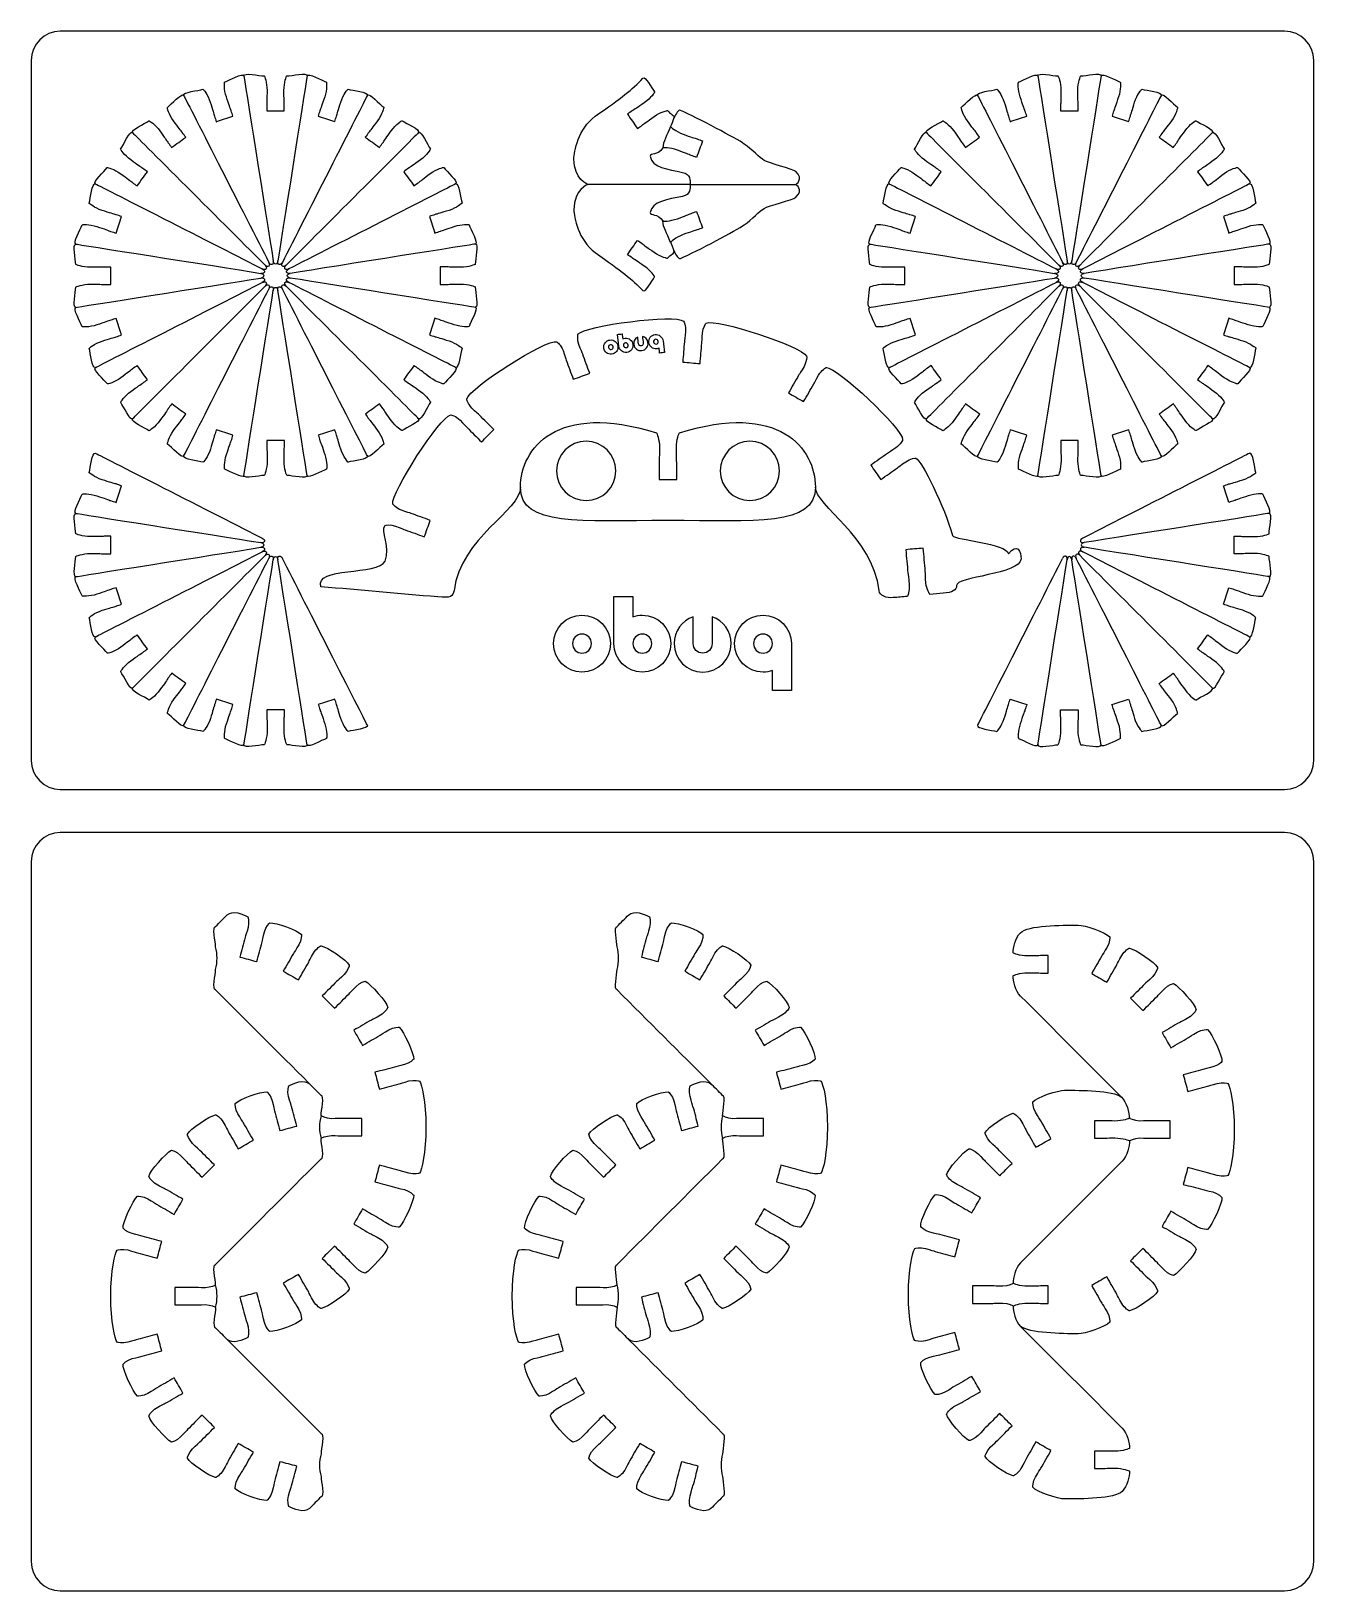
# Model space of a CAD drawing. Extents: x 185 to 405, y 104 to 371.
import ezdxf

# ---------------------------------------------------------------- set-up
doc = ezdxf.new("R2010")
doc.units = 0
doc.header["$MEASUREMENT"] = 0
doc.layers.add('DEFAULT', color=7, linetype='CONTINUOUS')

msp = doc.modelspace()

# ---------------------------------------------------------------- linework, layer by layer
at = {"layer": 'DEFAULT', "color": 1}
for points, knots in [([(404.6, 246.16), (404.6, 243.4), (402.37, 241.16), (399.6, 241.16), (329.6, 241.16), (259.6, 241.16), (189.6, 241.16), (186.84, 241.16), (184.6, 243.4), (184.6, 246.16), (184.6, 286.16), (184.6, 326.16), (184.6, 366.16), (184.6, 368.92), (186.84, 371.16), (189.6, 371.16), (259.6, 371.16), (329.6, 371.16), (399.6, 371.16), (402.37, 371.16), (404.6, 368.92), (404.6, 366.16), (404.6, 326.16), (404.6, 286.16), (404.6, 246.16)], [0, 0, 0, 0, 1, 1, 1, 596.275, 596.275, 596.275, 597.275, 597.275, 597.275, 937.433, 937.433, 937.433, 938.433, 938.433, 938.433, 1533.708, 1533.708, 1533.708, 1534.708, 1534.708, 1534.708, 1874.866, 1874.866, 1874.866, 1874.866]), ([(210.76, 360.14), (210.57, 360.73), (213.24, 360.95), (214.07, 361.22), (214.12, 361.24), (214.89, 360.31), (215.32, 359), (215.75, 357.68), (215.94, 356.93), (216.05, 356.6), (216.15, 356.29), (216.25, 355.97), (216.35, 355.65), (217.31, 355.96), (218.26, 356.27), (219.21, 356.58), (219.1, 356.9), (219, 357.21), (218.9, 357.53), (218.79, 357.86), (218.51, 358.58), (218.08, 359.89), (217.65, 361.21), (217.73, 362.41), (217.78, 362.43), (218.61, 362.7), (220.9, 364.09), (221.09, 363.5), (221.09, 363.5), (224.87, 339.71), (226.12, 331.78), (226.17, 331.48), (226.11, 331.21), (225.9, 331.15), (225.69, 331.08), (225.5, 331.26), (225.36, 331.53)], [0, 0, 0, 0, 1, 1, 1, 2, 2, 2, 3, 3, 3, 5.830016, 5.830016, 5.830016, 14.330145, 14.330145, 14.330145, 17.158877, 17.158877, 17.158877, 18.158877, 18.158877, 18.158877, 19.158877, 19.158877, 19.158877, 20.18009, 20.18009, 20.18009, 21.18009, 21.18009, 21.18009, 22.18009, 22.18009, 22.18009, 23.18009, 23.18009, 23.18009, 23.18009]), ([(221.08, 363.5), (221.08, 364.12), (223.69, 363.5), (224.56, 363.5), (224.62, 363.5), (225.06, 362.38), (225.06, 361), (225.06, 359.62), (225.01, 358.85), (225.01, 358.5), (225.01, 358.17), (225.01, 357.83), (225.01, 357.5), (226.01, 357.5), (227.01, 357.5), (228.01, 357.5), (228.01, 357.83), (228.01, 358.17), (228.01, 358.5), (228.01, 358.85), (227.96, 359.62), (227.96, 361), (227.96, 362.38), (228.41, 363.5), (228.46, 363.5), (229.34, 363.5), (231.94, 364.12), (231.94, 363.51), (231.94, 363.51), (228.18, 339.71), (226.92, 331.78), (226.88, 331.48), (226.74, 331.24), (226.52, 331.24), (226.3, 331.25), (226.17, 331.48), (226.12, 331.78)], [0, 0, 0, 0, 1, 1, 1, 2, 2, 2, 3, 3, 3, 5.83, 5.83, 5.83, 14.33, 14.33, 14.33, 17.159, 17.159, 17.159, 18.159, 18.159, 18.159, 19.159, 19.159, 19.159, 20.180471, 20.180471, 20.180471, 21.180471, 21.180471, 21.180471, 22.180471, 22.180471, 22.180471, 23.180471, 23.180471, 23.180471, 23.180471]), ([(231.94, 363.51), (232.13, 364.09), (234.42, 362.7), (235.24, 362.43), (235.3, 362.41), (235.37, 361.21), (234.95, 359.9), (234.52, 358.58), (234.23, 357.86), (234.13, 357.53), (234.02, 357.22), (233.92, 356.9), (233.82, 356.58), (234.77, 356.28), (235.72, 355.97), (236.67, 355.66), (236.77, 355.97), (236.88, 356.29), (236.98, 356.61), (237.09, 356.94), (237.28, 357.69), (237.71, 359), (238.13, 360.32), (238.9, 361.24), (238.95, 361.23), (239.78, 360.96), (242.45, 360.74), (242.27, 360.15), (242.27, 360.15), (231.34, 338.68), (227.69, 331.53), (227.55, 331.26), (227.35, 331.08), (227.14, 331.15), (226.93, 331.22), (226.87, 331.48), (226.92, 331.78)], [0, 0, 0, 0, 1, 1, 1, 2, 2, 2, 3, 3, 3, 5.830016, 5.830016, 5.830016, 14.330145, 14.330145, 14.330145, 17.160161, 17.160161, 17.160161, 18.160161, 18.160161, 18.160161, 19.160161, 19.160161, 19.160161, 20.181375, 20.181375, 20.181375, 21.181375, 21.181375, 21.181375, 22.181375, 22.181375, 22.181375, 23.181375, 23.181375, 23.181375, 23.181375]), ([(346.93, 360.14), (346.74, 360.73), (349.41, 360.95), (350.23, 361.22), (350.29, 361.24), (351.06, 360.31), (351.49, 359), (351.91, 357.68), (352.1, 356.93), (352.21, 356.6), (352.32, 356.29), (352.42, 355.97), (352.52, 355.65), (353.47, 355.96), (354.42, 356.27), (355.37, 356.58), (355.27, 356.9), (355.17, 357.21), (355.06, 357.53), (354.96, 357.86), (354.67, 358.58), (354.24, 359.89), (353.82, 361.21), (353.9, 362.41), (353.95, 362.43), (354.78, 362.7), (357.06, 364.09), (357.26, 363.5), (357.26, 363.5), (361.03, 339.71), (362.29, 331.78), (362.33, 331.48), (362.28, 331.21), (362.07, 331.15), (361.86, 331.08), (361.66, 331.26), (361.52, 331.53)], [0, 0, 0, 0, 1, 1, 1, 2, 2, 2, 3, 3, 3, 5.830016, 5.830016, 5.830016, 14.330145, 14.330145, 14.330145, 17.158877, 17.158877, 17.158877, 18.158877, 18.158877, 18.158877, 19.158877, 19.158877, 19.158877, 20.18009, 20.18009, 20.18009, 21.18009, 21.18009, 21.18009, 22.18009, 22.18009, 22.18009, 23.18009, 23.18009, 23.18009, 23.18009]), ([(357.25, 363.5), (357.25, 364.12), (359.86, 363.5), (360.72, 363.5), (360.78, 363.5), (361.23, 362.38), (361.23, 361), (361.23, 359.62), (361.18, 358.85), (361.18, 358.5), (361.18, 358.17), (361.18, 357.83), (361.18, 357.5), (362.18, 357.5), (363.18, 357.5), (364.18, 357.5), (364.18, 357.83), (364.18, 358.17), (364.18, 358.5), (364.18, 358.85), (364.13, 359.62), (364.13, 361), (364.13, 362.38), (364.58, 363.5), (364.63, 363.5), (365.5, 363.5), (368.1, 364.12), (368.11, 363.51), (368.11, 363.51), (364.35, 339.71), (363.09, 331.78), (363.04, 331.48), (362.91, 331.24), (362.69, 331.24), (362.47, 331.25), (362.33, 331.48), (362.29, 331.78)], [0, 0, 0, 0, 1, 1, 1, 2, 2, 2, 3, 3, 3, 5.83, 5.83, 5.83, 14.33, 14.33, 14.33, 17.159, 17.159, 17.159, 18.159, 18.159, 18.159, 19.159, 19.159, 19.159, 20.180471, 20.180471, 20.180471, 21.180471, 21.180471, 21.180471, 22.180471, 22.180471, 22.180471, 23.180471, 23.180471, 23.180471, 23.180471]), ([(368.1, 363.51), (368.29, 364.09), (370.58, 362.7), (371.41, 362.43), (371.46, 362.41), (371.54, 361.21), (371.11, 359.9), (370.69, 358.58), (370.4, 357.86), (370.29, 357.53), (370.19, 357.22), (370.09, 356.9), (369.99, 356.58), (370.94, 356.28), (371.89, 355.97), (372.84, 355.66), (372.94, 355.97), (373.04, 356.29), (373.14, 356.61), (373.25, 356.94), (373.44, 357.69), (373.87, 359), (374.3, 360.32), (375.07, 361.24), (375.12, 361.23), (375.95, 360.96), (378.62, 360.74), (378.43, 360.15), (378.43, 360.15), (367.5, 338.68), (363.85, 331.53), (363.71, 331.26), (363.52, 331.08), (363.3, 331.15), (363.09, 331.22), (363.04, 331.48), (363.09, 331.78)], [0, 0, 0, 0, 1, 1, 1, 2, 2, 2, 3, 3, 3, 5.830016, 5.830016, 5.830016, 14.330145, 14.330145, 14.330145, 17.160161, 17.160161, 17.160161, 18.160161, 18.160161, 18.160161, 19.160161, 19.160161, 19.160161, 20.181375, 20.181375, 20.181375, 21.181375, 21.181375, 21.181375, 22.181375, 22.181375, 22.181375, 23.181375, 23.181375, 23.181375, 23.181375]), ([(297.64, 344.89), (291.79, 344.89), (285.94, 344.89), (280.08, 344.89), (280.08, 344.89), (277.68, 345.76), (277.68, 349.25), (277.68, 350.45), (278.44, 354.47), (281.33, 356.57), (285.96, 359.81), (287.61, 361.09), (289.54, 363.09), (289.97, 363.54), (291.04, 361.46), (291.53, 360.75), (291.57, 360.7), (290.91, 359.7), (289.77, 358.9), (288.64, 358.11), (287.98, 357.7), (287.7, 357.51), (287.42, 357.32), (287.15, 357.13), (286.88, 356.94), (287.45, 356.12), (288.02, 355.3), (288.6, 354.48), (288.87, 354.67), (289.14, 354.86), (289.41, 355.05), (289.7, 355.25), (290.3, 355.73), (291.44, 356.52), (292.57, 357.32), (293.75, 357.59), (293.77, 357.55), (294.25, 356.87), (295.01, 356.77), (294.85, 356.29)], [0, 0, 0, 0, 49.77, 49.77, 49.77, 50.77, 50.77, 50.77, 51.77, 51.77, 51.77, 52.77, 52.77, 52.77, 53.77, 53.77, 53.77, 54.77, 54.77, 54.77, 55.77, 55.77, 55.77, 58.598809, 58.598809, 58.598809, 67.093179, 67.093179, 67.093179, 69.91406, 69.91406, 69.91406, 70.91406, 70.91406, 70.91406, 71.91406, 71.91406, 71.91406, 72.91406, 72.91406, 72.91406, 72.91406]), ([(201.99, 353.76), (201.62, 354.26), (204.09, 355.3), (204.8, 355.8), (204.85, 355.84), (205.86, 355.2), (206.67, 354.08), (207.49, 352.96), (207.9, 352.31), (208.11, 352.03), (208.3, 351.76), (208.5, 351.49), (208.69, 351.22), (209.5, 351.81), (210.31, 352.39), (211.12, 352.98), (210.92, 353.25), (210.73, 353.52), (210.53, 353.79), (210.33, 354.07), (209.83, 354.67), (209.02, 355.78), (208.21, 356.9), (207.91, 358.07), (207.96, 358.1), (208.66, 358.61), (210.4, 360.64), (210.77, 360.15), (210.77, 360.15), (221.72, 338.69), (225.36, 331.53), (225.5, 331.26), (225.53, 330.99), (225.35, 330.86), (225.17, 330.73), (224.92, 330.84), (224.71, 331.06)], [0, 0, 0, 0, 1, 1, 1, 2, 2, 2, 3, 3, 3, 5.830724, 5.830724, 5.830724, 14.329291, 14.329291, 14.329291, 17.15803, 17.15803, 17.15803, 18.15803, 18.15803, 18.15803, 19.15803, 19.15803, 19.15803, 20.179984, 20.179984, 20.179984, 21.179984, 21.179984, 21.179984, 22.179984, 22.179984, 22.179984, 23.179984, 23.179984, 23.179984, 23.179984]), ([(242.26, 360.16), (242.62, 360.66), (244.37, 358.62), (245.07, 358.11), (245.12, 358.08), (244.82, 356.91), (244.01, 355.79), (243.19, 354.68), (242.7, 354.08), (242.5, 353.8), (242.3, 353.53), (242.11, 353.26), (241.91, 352.99), (242.72, 352.4), (243.53, 351.82), (244.34, 351.23), (244.53, 351.5), (244.73, 351.77), (244.92, 352.04), (245.13, 352.32), (245.54, 352.97), (246.35, 354.09), (247.17, 355.21), (248.19, 355.85), (248.23, 355.82), (248.93, 355.31), (251.4, 354.28), (251.05, 353.77), (251.05, 353.77), (234.02, 336.73), (228.34, 331.06), (228.12, 330.84), (227.88, 330.73), (227.7, 330.86), (227.52, 330.99), (227.55, 331.26), (227.68, 331.53)], [0, 0, 0, 0, 1, 1, 1, 2, 2, 2, 3, 3, 3, 5.830724, 5.830724, 5.830724, 14.330909, 14.330909, 14.330909, 17.160457, 17.160457, 17.160457, 18.160457, 18.160457, 18.160457, 19.160457, 19.160457, 19.160457, 20.18167, 20.18167, 20.18167, 21.18167, 21.18167, 21.18167, 22.18167, 22.18167, 22.18167, 23.18167, 23.18167, 23.18167, 23.18167]), ([(338.15, 353.76), (337.79, 354.26), (340.26, 355.3), (340.96, 355.8), (341.01, 355.84), (342.03, 355.2), (342.84, 354.08), (343.65, 352.96), (344.07, 352.31), (344.27, 352.03), (344.47, 351.76), (344.66, 351.49), (344.86, 351.22), (345.67, 351.81), (346.47, 352.39), (347.28, 352.98), (347.09, 353.25), (346.89, 353.52), (346.7, 353.79), (346.49, 354.07), (346, 354.67), (345.19, 355.78), (344.37, 356.9), (344.08, 358.07), (344.12, 358.1), (344.83, 358.61), (346.57, 360.64), (346.94, 360.15), (346.94, 360.15), (357.88, 338.69), (361.52, 331.53), (361.66, 331.26), (361.69, 330.99), (361.51, 330.86), (361.33, 330.73), (361.09, 330.84), (360.87, 331.06)], [0, 0, 0, 0, 1, 1, 1, 2, 2, 2, 3, 3, 3, 5.830724, 5.830724, 5.830724, 14.329291, 14.329291, 14.329291, 17.15803, 17.15803, 17.15803, 18.15803, 18.15803, 18.15803, 19.15803, 19.15803, 19.15803, 20.179984, 20.179984, 20.179984, 21.179984, 21.179984, 21.179984, 22.179984, 22.179984, 22.179984, 23.179984, 23.179984, 23.179984, 23.179984]), ([(378.42, 360.16), (378.79, 360.66), (380.53, 358.62), (381.24, 358.11), (381.28, 358.08), (380.99, 356.91), (380.17, 355.79), (379.36, 354.68), (378.87, 354.08), (378.66, 353.8), (378.47, 353.53), (378.27, 353.26), (378.08, 352.99), (378.88, 352.4), (379.69, 351.82), (380.5, 351.23), (380.7, 351.5), (380.89, 351.77), (381.09, 352.04), (381.29, 352.32), (381.71, 352.97), (382.52, 354.09), (383.33, 355.21), (384.35, 355.85), (384.39, 355.82), (385.1, 355.31), (387.57, 354.28), (387.21, 353.77), (387.21, 353.77), (370.18, 336.73), (364.5, 331.06), (364.29, 330.84), (364.04, 330.73), (363.86, 330.86), (363.68, 330.99), (363.71, 331.26), (363.85, 331.53)], [0, 0, 0, 0, 1, 1, 1, 2, 2, 2, 3, 3, 3, 5.830724, 5.830724, 5.830724, 14.330909, 14.330909, 14.330909, 17.160457, 17.160457, 17.160457, 18.160457, 18.160457, 18.160457, 19.160457, 19.160457, 19.160457, 20.18167, 20.18167, 20.18167, 21.18167, 21.18167, 21.18167, 22.18167, 22.18167, 22.18167, 23.18167, 23.18167, 23.18167, 23.18167]), ([(315.74, 344.89), (309.71, 344.89), (303.67, 344.89), (297.64, 344.89), (297.64, 345.55), (297.77, 346.67), (296.32, 346.96), (293.88, 347.45), (291.03, 347.78), (290.79, 349.72), (290.72, 350.34), (292.14, 349.75), (292.93, 351.16), (292.95, 351.21), (294.15, 351.25), (295.45, 350.77), (296.75, 350.3), (297.47, 349.99), (297.79, 349.87), (298.1, 349.76), (298.41, 349.64), (298.72, 349.52), (299.07, 350.46), (299.41, 351.4), (299.75, 352.34), (299.44, 352.46), (299.12, 352.57), (298.81, 352.69), (298.49, 352.81), (297.74, 353.02), (296.45, 353.5), (295.16, 353.97), (294.26, 354.76), (294.26, 354.83), (294.29, 354.89), (294.76, 355.99), (294.85, 356.29), (295.21, 357.05), (295.62, 357.74), (295.96, 357.59), (298.94, 356.27), (305.6, 352.75), (306.92, 351.82), (308.21, 350.91), (309.59, 349.43), (310.32, 348.99), (311.04, 348.55), (315.22, 347.54), (315.74, 347.09), (317.22, 345.8), (315.74, 344.89), (315.74, 344.89)], [1, 1, 1, 1, 52.299, 52.299, 52.299, 53.299, 53.299, 53.299, 54.299, 54.299, 54.299, 55.299, 55.299, 55.299, 56.299, 56.299, 56.299, 57.299, 57.299, 57.299, 60.133438, 60.133438, 60.133438, 68.633103, 68.633103, 68.633103, 71.458506, 71.458506, 71.458506, 72.458506, 72.458506, 72.458506, 73.458506, 73.458506, 73.458506, 74.458506, 74.458506, 74.458506, 75.458506, 75.458506, 75.458506, 76.458506, 76.458506, 76.458506, 77.458506, 77.458506, 77.458506, 78.458506, 78.458506, 78.458506, 79.458506, 79.458506, 79.458506, 79.458506]), ([(195.61, 344.98), (195.11, 345.34), (197.14, 347.09), (197.65, 347.79), (197.69, 347.84), (198.85, 347.54), (199.97, 346.73), (201.09, 345.92), (201.69, 345.42), (201.97, 345.22), (202.24, 345.02), (202.5, 344.83), (202.77, 344.63), (203.36, 345.44), (203.95, 346.25), (204.54, 347.06), (204.27, 347.25), (204, 347.45), (203.73, 347.65), (203.45, 347.85), (202.8, 348.26), (201.68, 349.08), (200.56, 349.89), (199.92, 350.91), (199.95, 350.95), (200.46, 351.66), (201.49, 354.13), (201.99, 353.77), (201.99, 353.77), (219.03, 336.74), (224.71, 331.06), (224.92, 330.84), (225.03, 330.6), (224.9, 330.42), (224.77, 330.24), (224.51, 330.27), (224.24, 330.41)], [0, 0, 0, 0, 1, 1, 1, 2, 2, 2, 3, 3, 3, 5.829327, 5.829327, 5.829327, 14.328703, 14.328703, 14.328703, 17.157442, 17.157442, 17.157442, 18.157442, 18.157442, 18.157442, 19.157442, 19.157442, 19.157442, 20.179803, 20.179803, 20.179803, 21.179803, 21.179803, 21.179803, 22.179803, 22.179803, 22.179803, 23.179803, 23.179803, 23.179803, 23.179803]), ([(251.04, 353.78), (251.54, 354.14), (252.57, 351.67), (253.08, 350.97), (253.12, 350.92), (252.47, 349.9), (251.36, 349.09), (250.24, 348.28), (249.58, 347.86), (249.3, 347.66), (249.03, 347.47), (248.77, 347.27), (248.5, 347.07), (249.08, 346.27), (249.67, 345.46), (250.26, 344.65), (250.53, 344.84), (250.8, 345.04), (251.07, 345.23), (251.35, 345.44), (251.94, 345.93), (253.06, 346.75), (254.18, 347.56), (255.35, 347.85), (255.38, 347.81), (255.89, 347.11), (257.92, 345.36), (257.43, 345), (257.43, 345), (235.96, 334.05), (228.81, 330.41), (228.54, 330.27), (228.27, 330.24), (228.14, 330.42), (228.01, 330.6), (228.12, 330.84), (228.33, 331.06)], [0, 0, 0, 0, 1, 1, 1, 2, 2, 2, 3, 3, 3, 5.829915, 5.829915, 5.829915, 14.328482, 14.328482, 14.328482, 17.156633, 17.156633, 17.156633, 18.156633, 18.156633, 18.156633, 19.156633, 19.156633, 19.156633, 20.178104, 20.178104, 20.178104, 21.178104, 21.178104, 21.178104, 22.178104, 22.178104, 22.178104, 23.178104, 23.178104, 23.178104, 23.178104]), ([(331.78, 344.98), (331.28, 345.34), (333.31, 347.09), (333.82, 347.79), (333.85, 347.84), (335.02, 347.54), (336.14, 346.73), (337.26, 345.92), (337.85, 345.42), (338.13, 345.22), (338.4, 345.02), (338.67, 344.83), (338.94, 344.63), (339.53, 345.44), (340.11, 346.25), (340.7, 347.06), (340.43, 347.25), (340.16, 347.45), (339.89, 347.65), (339.62, 347.85), (338.96, 348.26), (337.84, 349.08), (336.72, 349.89), (336.08, 350.91), (336.11, 350.95), (336.63, 351.66), (337.66, 354.13), (338.16, 353.77), (338.16, 353.77), (355.2, 336.74), (360.87, 331.06), (361.09, 330.84), (361.2, 330.6), (361.07, 330.42), (360.94, 330.24), (360.67, 330.27), (360.4, 330.41)], [0, 0, 0, 0, 1, 1, 1, 2, 2, 2, 3, 3, 3, 5.829327, 5.829327, 5.829327, 14.328703, 14.328703, 14.328703, 17.157442, 17.157442, 17.157442, 18.157442, 18.157442, 18.157442, 19.157442, 19.157442, 19.157442, 20.179803, 20.179803, 20.179803, 21.179803, 21.179803, 21.179803, 22.179803, 22.179803, 22.179803, 23.179803, 23.179803, 23.179803, 23.179803]), ([(387.21, 353.78), (387.71, 354.14), (388.74, 351.67), (389.25, 350.97), (389.28, 350.92), (388.64, 349.9), (387.52, 349.09), (386.4, 348.28), (385.75, 347.86), (385.47, 347.66), (385.2, 347.47), (384.93, 347.27), (384.66, 347.07), (385.25, 346.27), (385.84, 345.46), (386.42, 344.65), (386.69, 344.84), (386.96, 345.04), (387.23, 345.23), (387.51, 345.44), (388.11, 345.93), (389.23, 346.75), (390.34, 347.56), (391.51, 347.85), (391.54, 347.81), (392.06, 347.11), (394.09, 345.36), (393.59, 345), (393.59, 345), (372.13, 334.05), (364.97, 330.41), (364.7, 330.27), (364.44, 330.24), (364.31, 330.42), (364.18, 330.6), (364.29, 330.84), (364.5, 331.06)], [0, 0, 0, 0, 1, 1, 1, 2, 2, 2, 3, 3, 3, 5.829915, 5.829915, 5.829915, 14.328482, 14.328482, 14.328482, 17.156633, 17.156633, 17.156633, 18.156633, 18.156633, 18.156633, 19.156633, 19.156633, 19.156633, 20.178104, 20.178104, 20.178104, 21.178104, 21.178104, 21.178104, 22.178104, 22.178104, 22.178104, 23.178104, 23.178104, 23.178104, 23.178104]), ([(192.26, 334.66), (191.67, 334.85), (193.07, 337.14), (193.33, 337.96), (193.35, 338.02), (194.55, 338.1), (195.87, 337.67), (197.18, 337.24), (197.9, 336.96), (198.23, 336.85), (198.55, 336.75), (198.86, 336.64), (199.18, 336.54), (199.49, 337.49), (199.8, 338.44), (200.11, 339.39), (199.79, 339.5), (199.48, 339.6), (199.16, 339.7), (198.83, 339.81), (198.08, 340), (196.76, 340.43), (195.45, 340.86), (194.52, 341.63), (194.54, 341.68), (194.81, 342.51), (195.03, 345.17), (195.61, 344.99), (195.61, 344.99), (217.08, 334.06), (224.24, 330.41), (224.51, 330.27), (224.69, 330.07), (224.62, 329.86), (224.55, 329.65), (224.29, 329.6), (223.99, 329.64)], [0, 0, 0, 0, 1, 1, 1, 2, 2, 2, 3, 3, 3, 5.827781, 5.827781, 5.827781, 14.32791, 14.32791, 14.32791, 17.155381, 17.155381, 17.155381, 18.155381, 18.155381, 18.155381, 19.155381, 19.155381, 19.155381, 20.178468, 20.178468, 20.178468, 21.178468, 21.178468, 21.178468, 22.178468, 22.178468, 22.178468, 23.178468, 23.178468, 23.178468, 23.178468]), ([(257.42, 345), (258.01, 345.19), (258.23, 342.52), (258.5, 341.7), (258.52, 341.64), (257.59, 340.87), (256.27, 340.45), (254.96, 340.02), (254.21, 339.83), (253.88, 339.72), (253.56, 339.62), (253.25, 339.51), (252.93, 339.41), (253.24, 338.46), (253.55, 337.51), (253.86, 336.56), (254.17, 336.66), (254.49, 336.77), (254.81, 336.87), (255.13, 336.97), (255.85, 337.26), (257.17, 337.69), (258.48, 338.12), (259.69, 338.03), (259.7, 337.98), (259.97, 337.16), (261.36, 334.87), (260.78, 334.67), (260.78, 334.67), (236.99, 330.9), (229.05, 329.64), (228.75, 329.6), (228.49, 329.65), (228.42, 329.86), (228.36, 330.07), (228.53, 330.27), (228.81, 330.41)], [0, 0, 0, 0, 1, 1, 1, 2, 2, 2, 3, 3, 3, 5.829683, 5.829683, 5.829683, 14.329812, 14.329812, 14.329812, 17.159495, 17.159495, 17.159495, 18.159495, 18.159495, 18.159495, 19.159495, 19.159495, 19.159495, 20.180708, 20.180708, 20.180708, 21.180708, 21.180708, 21.180708, 22.180708, 22.180708, 22.180708, 23.180708, 23.180708, 23.180708, 23.180708]), ([(328.43, 334.66), (327.84, 334.85), (329.23, 337.14), (329.5, 337.96), (329.52, 338.02), (330.72, 338.1), (332.03, 337.67), (333.35, 337.24), (334.07, 336.96), (334.4, 336.85), (334.71, 336.75), (335.03, 336.64), (335.35, 336.54), (335.66, 337.49), (335.96, 338.44), (336.27, 339.39), (335.96, 339.5), (335.64, 339.6), (335.32, 339.7), (335, 339.81), (334.24, 340), (332.93, 340.43), (331.61, 340.86), (330.69, 341.63), (330.71, 341.68), (330.98, 342.51), (331.19, 345.17), (331.78, 344.99), (331.78, 344.99), (353.25, 334.06), (360.4, 330.41), (360.67, 330.27), (360.85, 330.07), (360.79, 329.86), (360.72, 329.65), (360.46, 329.6), (360.15, 329.64)], [0, 0, 0, 0, 1, 1, 1, 2, 2, 2, 3, 3, 3, 5.827781, 5.827781, 5.827781, 14.32791, 14.32791, 14.32791, 17.155381, 17.155381, 17.155381, 18.155381, 18.155381, 18.155381, 19.155381, 19.155381, 19.155381, 20.178468, 20.178468, 20.178468, 21.178468, 21.178468, 21.178468, 22.178468, 22.178468, 22.178468, 23.178468, 23.178468, 23.178468, 23.178468]), ([(393.59, 345), (394.18, 345.19), (394.39, 342.52), (394.66, 341.7), (394.68, 341.64), (393.75, 340.87), (392.44, 340.45), (391.12, 340.02), (390.37, 339.83), (390.05, 339.72), (389.73, 339.62), (389.41, 339.51), (389.1, 339.41), (389.4, 338.46), (389.71, 337.51), (390.02, 336.56), (390.34, 336.66), (390.66, 336.77), (390.97, 336.87), (391.3, 336.97), (392.02, 337.26), (393.34, 337.69), (394.65, 338.12), (395.85, 338.03), (395.87, 337.98), (396.14, 337.16), (397.53, 334.87), (396.95, 334.67), (396.95, 334.67), (373.15, 330.9), (365.22, 329.64), (364.92, 329.6), (364.66, 329.65), (364.59, 329.86), (364.52, 330.07), (364.7, 330.27), (364.97, 330.41)], [0, 0, 0, 0, 1, 1, 1, 2, 2, 2, 3, 3, 3, 5.829683, 5.829683, 5.829683, 14.329812, 14.329812, 14.329812, 17.159495, 17.159495, 17.159495, 18.159495, 18.159495, 18.159495, 19.159495, 19.159495, 19.159495, 20.180708, 20.180708, 20.180708, 21.180708, 21.180708, 21.180708, 22.180708, 22.180708, 22.180708, 23.180708, 23.180708, 23.180708, 23.180708]), ([(280.08, 344.89), (280.08, 344.89), (277.68, 344.03), (277.68, 340.53), (277.68, 339.34), (278.44, 335.32), (281.33, 333.22), (285.96, 329.98), (287.62, 328.7), (289.54, 326.69), (289.97, 326.25), (291.04, 328.33), (291.53, 329.04), (291.57, 329.08), (290.91, 330.09), (289.77, 330.88), (288.64, 331.67), (287.98, 332.08), (287.7, 332.28), (287.42, 332.47), (287.15, 332.66), (286.88, 332.85), (287.45, 333.67), (288.02, 334.49), (288.6, 335.3), (288.87, 335.12), (289.14, 334.93), (289.41, 334.74), (289.7, 334.54), (290.3, 334.05), (291.44, 333.26), (292.57, 332.47), (293.75, 332.2), (293.77, 332.24), (294.25, 332.92), (295.01, 333.02), (294.85, 333.5)], [0, 0, 0, 0, 1, 1, 1, 2, 2, 2, 3, 3, 3, 4, 4, 4, 5, 5, 5, 6, 6, 6, 8.830202, 8.830202, 8.830202, 17.325391, 17.325391, 17.325391, 20.147664, 20.147664, 20.147664, 21.147664, 21.147664, 21.147664, 22.147664, 22.147664, 22.147664, 23.147664, 23.147664, 23.147664, 23.147664]), ([(297.64, 344.89), (297.64, 344.24), (297.77, 343.12), (296.32, 342.83), (293.88, 342.34), (291.03, 342), (290.79, 340.06), (290.72, 339.45), (292.14, 340.04), (292.93, 338.63), (292.95, 338.57), (294.15, 338.54), (295.45, 339.01), (296.75, 339.49), (297.46, 339.8), (297.79, 339.92), (298.1, 340.03), (298.41, 340.15), (298.72, 340.26), (299.07, 339.32), (299.41, 338.38), (299.75, 337.44), (299.44, 337.33), (299.12, 337.21), (298.81, 337.1), (298.49, 336.98), (297.74, 336.76), (296.45, 336.29), (295.16, 335.82), (294.26, 335.02), (294.26, 334.96), (294.29, 334.89), (294.76, 333.79), (294.85, 333.5), (295.21, 332.74), (295.62, 332.05), (295.95, 332.19), (298.94, 333.52), (305.6, 337.04), (306.92, 337.97), (308.21, 338.87), (309.59, 340.35), (310.32, 340.79), (311.04, 341.23), (315.22, 342.24), (315.74, 342.7), (317.22, 343.99), (315.74, 344.89), (315.74, 344.89)], [0, 0, 0, 0, 1, 1, 1, 2, 2, 2, 3, 3, 3, 4, 4, 4, 5, 5, 5, 7.834438, 7.834438, 7.834438, 16.334786, 16.334786, 16.334786, 19.158903, 19.158903, 19.158903, 20.158903, 20.158903, 20.158903, 21.158903, 21.158903, 21.158903, 22.158903, 22.158903, 22.158903, 23.158903, 23.158903, 23.158903, 24.158903, 24.158903, 24.158903, 25.158903, 25.158903, 25.158903, 26.158903, 26.158903, 26.158903, 27.158903, 27.158903, 27.158903, 27.158903]), ([(192.26, 323.81), (191.65, 323.81), (192.26, 326.41), (192.26, 327.28), (192.26, 327.34), (193.38, 327.79), (194.76, 327.79), (196.15, 327.79), (196.92, 327.74), (197.27, 327.74), (197.6, 327.74), (197.93, 327.74), (198.26, 327.74), (198.26, 328.74), (198.26, 329.73), (198.26, 330.73), (197.93, 330.73), (197.6, 330.73), (197.27, 330.73), (196.92, 330.73), (196.15, 330.69), (194.76, 330.68), (193.38, 330.68), (192.26, 331.13), (192.26, 331.19), (192.26, 332.06), (191.65, 334.66), (192.26, 334.67), (192.26, 334.67), (216.06, 330.91), (223.99, 329.65), (224.29, 329.6), (224.52, 329.47), (224.52, 329.24), (224.52, 329.02), (224.29, 328.89), (223.99, 328.84)], [0, 0, 0, 0, 1, 1, 1, 2, 2, 2, 3, 3, 3, 5.828, 5.828, 5.828, 14.327, 14.327, 14.327, 17.155, 17.155, 17.155, 18.155, 18.155, 18.155, 19.155, 19.155, 19.155, 20.177361, 20.177361, 20.177361, 21.177361, 21.177361, 21.177361, 22.177361, 22.177361, 22.177361, 23.177361, 23.177361, 23.177361, 23.177361]), ([(260.78, 334.68), (261.4, 334.68), (260.78, 332.08), (260.78, 331.21), (260.78, 331.15), (259.66, 330.7), (258.28, 330.7), (256.9, 330.7), (256.12, 330.75), (255.78, 330.75), (255.44, 330.75), (255.11, 330.75), (254.78, 330.75), (254.78, 329.75), (254.78, 328.75), (254.78, 327.75), (255.11, 327.75), (255.44, 327.75), (255.78, 327.75), (256.12, 327.75), (256.9, 327.8), (258.28, 327.8), (259.66, 327.8), (260.78, 327.36), (260.78, 327.3), (260.78, 326.43), (261.4, 323.83), (260.78, 323.82), (260.78, 323.82), (236.99, 327.58), (229.05, 328.84), (228.75, 328.89), (228.52, 329.02), (228.52, 329.24), (228.52, 329.47), (228.75, 329.6), (229.05, 329.65)], [0, 0, 0, 0, 1, 1, 1, 2, 2, 2, 3, 3, 3, 5.83, 5.83, 5.83, 14.33, 14.33, 14.33, 17.16, 17.16, 17.16, 18.16, 18.16, 18.16, 19.16, 19.16, 19.16, 20.182361, 20.182361, 20.182361, 21.182361, 21.182361, 21.182361, 22.182361, 22.182361, 22.182361, 23.182361, 23.182361, 23.182361, 23.182361]), ([(328.43, 323.81), (327.81, 323.81), (328.43, 326.41), (328.43, 327.28), (328.43, 327.34), (329.55, 327.79), (330.93, 327.79), (332.31, 327.79), (333.09, 327.74), (333.43, 327.74), (333.76, 327.74), (334.1, 327.74), (334.43, 327.74), (334.43, 328.74), (334.43, 329.73), (334.43, 330.73), (334.1, 330.73), (333.77, 330.73), (333.43, 330.73), (333.09, 330.73), (332.31, 330.69), (330.93, 330.68), (329.55, 330.68), (328.43, 331.13), (328.43, 331.19), (328.43, 332.06), (327.81, 334.66), (328.43, 334.67), (328.43, 334.67), (352.22, 330.91), (360.15, 329.65), (360.46, 329.6), (360.69, 329.47), (360.69, 329.24), (360.69, 329.02), (360.46, 328.89), (360.15, 328.84)], [0, 0, 0, 0, 1, 1, 1, 2, 2, 2, 3, 3, 3, 5.828, 5.828, 5.828, 14.327, 14.327, 14.327, 17.155, 17.155, 17.155, 18.155, 18.155, 18.155, 19.155, 19.155, 19.155, 20.177361, 20.177361, 20.177361, 21.177361, 21.177361, 21.177361, 22.177361, 22.177361, 22.177361, 23.177361, 23.177361, 23.177361, 23.177361]), ([(396.95, 334.68), (397.56, 334.68), (396.95, 332.08), (396.95, 331.21), (396.95, 331.15), (395.83, 330.7), (394.44, 330.7), (393.06, 330.7), (392.29, 330.75), (391.94, 330.75), (391.61, 330.75), (391.28, 330.75), (390.94, 330.75), (390.94, 329.75), (390.94, 328.75), (390.94, 327.75), (391.28, 327.75), (391.61, 327.75), (391.94, 327.75), (392.29, 327.75), (393.06, 327.8), (394.44, 327.8), (395.83, 327.8), (396.95, 327.36), (396.95, 327.3), (396.95, 326.43), (397.56, 323.83), (396.95, 323.82), (396.95, 323.82), (373.15, 327.58), (365.22, 328.84), (364.92, 328.89), (364.69, 329.02), (364.69, 329.24), (364.69, 329.47), (364.92, 329.6), (365.22, 329.65)], [0, 0, 0, 0, 1, 1, 1, 2, 2, 2, 3, 3, 3, 5.83, 5.83, 5.83, 14.33, 14.33, 14.33, 17.16, 17.16, 17.16, 18.16, 18.16, 18.16, 19.16, 19.16, 19.16, 20.182361, 20.182361, 20.182361, 21.182361, 21.182361, 21.182361, 22.182361, 22.182361, 22.182361, 23.182361, 23.182361, 23.182361, 23.182361]), ([(195.62, 313.49), (195.03, 313.29), (194.82, 315.96), (194.55, 316.79), (194.53, 316.85), (195.45, 317.62), (196.77, 318.04), (198.09, 318.47), (198.84, 318.66), (199.16, 318.77), (199.48, 318.87), (199.8, 318.97), (200.11, 319.08), (199.8, 320.03), (199.5, 320.98), (199.19, 321.93), (198.87, 321.83), (198.55, 321.72), (198.24, 321.62), (197.91, 321.51), (197.19, 321.23), (195.87, 320.8), (194.56, 320.37), (193.36, 320.45), (193.34, 320.5), (193.07, 321.33), (191.68, 323.62), (192.26, 323.81), (192.26, 323.81), (216.06, 327.59), (223.99, 328.84), (224.29, 328.89), (224.55, 328.84), (224.62, 328.63), (224.69, 328.41), (224.51, 328.22), (224.24, 328.08)], [0, 0, 0, 0, 1, 1, 1, 2, 2, 2, 3, 3, 3, 5.827781, 5.827781, 5.827781, 14.327292, 14.327292, 14.327292, 17.155073, 17.155073, 17.155073, 18.155073, 18.155073, 18.155073, 19.155073, 19.155073, 19.155073, 20.177005, 20.177005, 20.177005, 21.177005, 21.177005, 21.177005, 22.177005, 22.177005, 22.177005, 23.177005, 23.177005, 23.177005, 23.177005]), ([(260.78, 323.83), (261.37, 323.64), (259.98, 321.35), (259.71, 320.53), (259.69, 320.47), (258.49, 320.39), (257.18, 320.82), (255.86, 321.25), (255.14, 321.53), (254.81, 321.64), (254.5, 321.74), (254.18, 321.84), (253.86, 321.95), (253.55, 321), (253.24, 320.05), (252.94, 319.1), (253.25, 318.99), (253.57, 318.89), (253.88, 318.79), (254.21, 318.68), (254.96, 318.49), (256.28, 318.06), (257.59, 317.63), (258.52, 316.86), (258.5, 316.81), (258.23, 315.98), (258.02, 313.32), (257.43, 313.5), (257.43, 313.5), (235.96, 324.43), (228.81, 328.08), (228.54, 328.22), (228.36, 328.42), (228.42, 328.63), (228.49, 328.84), (228.75, 328.89), (229.05, 328.84)], [0, 0, 0, 0, 1, 1, 1, 2, 2, 2, 3, 3, 3, 5.826854, 5.826854, 5.826854, 14.325081, 14.325081, 14.325081, 17.152862, 17.152862, 17.152862, 18.152862, 18.152862, 18.152862, 19.152862, 19.152862, 19.152862, 20.171967, 20.171967, 20.171967, 21.171967, 21.171967, 21.171967, 22.171967, 22.171967, 22.171967, 23.171967, 23.171967, 23.171967, 23.171967]), ([(331.79, 313.49), (331.2, 313.29), (330.98, 315.96), (330.71, 316.79), (330.69, 316.85), (331.62, 317.62), (332.94, 318.04), (334.25, 318.47), (335, 318.66), (335.33, 318.77), (335.65, 318.87), (335.96, 318.97), (336.28, 319.08), (335.97, 320.03), (335.66, 320.98), (335.35, 321.93), (335.04, 321.83), (334.72, 321.72), (334.4, 321.62), (334.07, 321.51), (333.35, 321.23), (332.04, 320.8), (330.72, 320.37), (329.52, 320.45), (329.51, 320.5), (329.24, 321.33), (327.85, 323.62), (328.43, 323.81), (328.43, 323.81), (352.22, 327.59), (360.15, 328.84), (360.45, 328.89), (360.72, 328.84), (360.79, 328.63), (360.85, 328.41), (360.67, 328.22), (360.4, 328.08)], [0, 0, 0, 0, 1, 1, 1, 2, 2, 2, 3, 3, 3, 5.827781, 5.827781, 5.827781, 14.327292, 14.327292, 14.327292, 17.155073, 17.155073, 17.155073, 18.155073, 18.155073, 18.155073, 19.155073, 19.155073, 19.155073, 20.177005, 20.177005, 20.177005, 21.177005, 21.177005, 21.177005, 22.177005, 22.177005, 22.177005, 23.177005, 23.177005, 23.177005, 23.177005]), ([(396.95, 323.83), (397.54, 323.64), (396.15, 321.35), (395.88, 320.53), (395.86, 320.47), (394.66, 320.39), (393.34, 320.82), (392.03, 321.25), (391.31, 321.53), (390.98, 321.64), (390.66, 321.74), (390.34, 321.84), (390.03, 321.95), (389.72, 321), (389.41, 320.05), (389.1, 319.1), (389.42, 318.99), (389.73, 318.89), (390.05, 318.79), (390.38, 318.68), (391.13, 318.49), (392.44, 318.06), (393.76, 317.63), (394.69, 316.86), (394.67, 316.81), (394.4, 315.98), (394.18, 313.32), (393.6, 313.5), (393.6, 313.5), (372.13, 324.43), (364.97, 328.08), (364.7, 328.22), (364.52, 328.42), (364.59, 328.63), (364.66, 328.84), (364.92, 328.89), (365.22, 328.84)], [0, 0, 0, 0, 1, 1, 1, 2, 2, 2, 3, 3, 3, 5.826854, 5.826854, 5.826854, 14.325081, 14.325081, 14.325081, 17.152862, 17.152862, 17.152862, 18.152862, 18.152862, 18.152862, 19.152862, 19.152862, 19.152862, 20.171967, 20.171967, 20.171967, 21.171967, 21.171967, 21.171967, 22.171967, 22.171967, 22.171967, 23.171967, 23.171967, 23.171967, 23.171967]), ([(202, 304.71), (201.5, 304.35), (200.47, 306.82), (199.96, 307.52), (199.93, 307.57), (200.57, 308.58), (201.69, 309.4), (202.81, 310.21), (203.46, 310.62), (203.74, 310.83), (204.01, 311.02), (204.28, 311.22), (204.55, 311.41), (203.96, 312.22), (203.37, 313.03), (202.79, 313.84), (202.52, 313.64), (202.25, 313.45), (201.98, 313.25), (201.7, 313.05), (201.1, 312.56), (199.98, 311.74), (198.86, 310.93), (197.7, 310.64), (197.67, 310.68), (197.15, 311.38), (195.12, 313.13), (195.62, 313.49), (195.62, 313.49), (217.08, 324.44), (224.24, 328.08), (224.51, 328.22), (224.77, 328.25), (224.9, 328.07), (225.03, 327.89), (224.92, 327.65), (224.71, 327.43)], [0, 0, 0, 0, 1, 1, 1, 2, 2, 2, 3, 3, 3, 5.828739, 5.828739, 5.828739, 14.328924, 14.328924, 14.328924, 17.157221, 17.157221, 17.157221, 18.157221, 18.157221, 18.157221, 19.157221, 19.157221, 19.157221, 20.178245, 20.178245, 20.178245, 21.178245, 21.178245, 21.178245, 22.178245, 22.178245, 22.178245, 23.178245, 23.178245, 23.178245, 23.178245]), ([(210.79, 298.33), (210.42, 297.83), (208.68, 299.86), (207.97, 300.37), (207.93, 300.41), (208.22, 301.58), (209.04, 302.69), (209.85, 303.81), (210.34, 304.41), (210.55, 304.69), (210.74, 304.96), (210.94, 305.23), (211.13, 305.5), (210.32, 306.08), (209.52, 306.67), (208.71, 307.26), (208.51, 306.99), (208.32, 306.72), (208.12, 306.45), (207.92, 306.17), (207.5, 305.52), (206.69, 304.4), (205.88, 303.28), (204.86, 302.64), (204.81, 302.67), (204.11, 303.18), (201.64, 304.21), (202, 304.71), (202, 304.71), (219.03, 321.76), (224.71, 327.43), (224.92, 327.65), (225.17, 327.76), (225.35, 327.63), (225.53, 327.5), (225.49, 327.23), (225.36, 326.96)], [0, 0, 0, 0, 1, 1, 1, 2, 2, 2, 3, 3, 3, 5.827121, 5.827121, 5.827121, 14.325688, 14.325688, 14.325688, 17.152809, 17.152809, 17.152809, 18.152809, 18.152809, 18.152809, 19.152809, 19.152809, 19.152809, 20.174187, 20.174187, 20.174187, 21.174187, 21.174187, 21.174187, 22.174187, 22.174187, 22.174187, 23.174187, 23.174187, 23.174187, 23.174187]), ([(221.11, 294.98), (220.92, 294.4), (218.63, 295.79), (217.8, 296.06), (217.75, 296.07), (217.67, 297.28), (218.1, 298.59), (218.52, 299.91), (218.81, 300.63), (218.92, 300.95), (219.02, 301.27), (219.12, 301.59), (219.22, 301.9), (218.27, 302.21), (217.32, 302.52), (216.37, 302.83), (216.27, 302.51), (216.17, 302.2), (216.06, 301.88), (215.96, 301.55), (215.76, 300.8), (215.34, 299.49), (214.91, 298.17), (214.14, 297.25), (214.09, 297.26), (213.26, 297.53), (210.59, 297.75), (210.78, 298.34), (210.78, 298.34), (221.71, 319.81), (225.36, 326.96), (225.49, 327.23), (225.69, 327.41), (225.9, 327.34), (226.12, 327.27), (226.17, 327.01), (226.12, 326.71)], [0, 0, 0, 0, 1, 1, 1, 2, 2, 2, 3, 3, 3, 5.827781, 5.827781, 5.827781, 14.328219, 14.328219, 14.328219, 17.156333, 17.156333, 17.156333, 18.156333, 18.156333, 18.156333, 19.156333, 19.156333, 19.156333, 20.175749, 20.175749, 20.175749, 21.175749, 21.175749, 21.175749, 22.175749, 22.175749, 22.175749, 23.175749, 23.175749, 23.175749, 23.175749]), ([(231.96, 294.99), (231.96, 294.37), (229.35, 294.99), (228.49, 294.99), (228.43, 294.99), (227.98, 296.1), (227.98, 297.49), (227.98, 298.87), (228.03, 299.64), (228.03, 299.99), (228.03, 300.32), (228.03, 300.65), (228.03, 300.99), (227.03, 300.99), (226.03, 300.99), (225.03, 300.99), (225.03, 300.65), (225.03, 300.32), (225.03, 299.99), (225.03, 299.64), (225.08, 298.87), (225.08, 297.49), (225.08, 296.11), (224.63, 294.99), (224.58, 294.99), (223.71, 294.99), (221.11, 294.37), (221.1, 294.98), (221.1, 294.98), (224.86, 318.78), (226.12, 326.71), (226.17, 327.01), (226.3, 327.24), (226.52, 327.24), (226.74, 327.24), (226.88, 327.01), (226.92, 326.71)], [0, 0, 0, 0, 1, 1, 1, 2, 2, 2, 3, 3, 3, 5.826001, 5.826001, 5.826001, 14.326001, 14.326001, 14.326001, 17.157001, 17.157001, 17.157001, 18.157001, 18.157001, 18.157001, 19.157001, 19.157001, 19.157001, 20.178472, 20.178472, 20.178472, 21.178472, 21.178472, 21.178472, 22.178472, 22.178472, 22.178472, 23.178472, 23.178472, 23.178472, 23.178472]), ([(242.28, 298.34), (242.47, 297.76), (239.8, 297.54), (238.98, 297.27), (238.92, 297.25), (238.15, 298.18), (237.72, 299.49), (237.3, 300.81), (237.1, 301.56), (237, 301.89), (236.89, 302.2), (236.79, 302.52), (236.69, 302.84), (235.74, 302.53), (234.79, 302.22), (233.84, 301.91), (233.94, 301.59), (234.04, 301.28), (234.14, 300.96), (234.25, 300.63), (234.54, 299.91), (234.97, 298.6), (235.39, 297.28), (235.31, 296.08), (235.26, 296.06), (234.43, 295.79), (232.15, 294.4), (231.95, 294.98), (231.95, 294.98), (228.18, 318.78), (226.92, 326.71), (226.87, 327.01), (226.93, 327.27), (227.14, 327.34), (227.35, 327.41), (227.55, 327.23), (227.69, 326.96)], [0, 0, 0, 0, 1, 1, 1, 2, 2, 2, 3, 3, 3, 5.825261, 5.825261, 5.825261, 14.324771, 14.324771, 14.324771, 17.153837, 17.153837, 17.153837, 18.153837, 18.153837, 18.153837, 19.153837, 19.153837, 19.153837, 20.17505, 20.17505, 20.17505, 21.17505, 21.17505, 21.17505, 22.17505, 22.17505, 22.17505, 23.17505, 23.17505, 23.17505, 23.17505]), ([(251.06, 304.73), (251.42, 304.23), (248.95, 303.19), (248.25, 302.68), (248.2, 302.65), (247.18, 303.29), (246.37, 304.41), (245.56, 305.53), (245.14, 306.18), (244.94, 306.46), (244.74, 306.73), (244.55, 307), (244.35, 307.27), (243.54, 306.68), (242.73, 306.09), (241.93, 305.51), (242.12, 305.24), (242.32, 304.97), (242.51, 304.7), (242.72, 304.42), (243.21, 303.82), (244.02, 302.71), (244.83, 301.59), (245.13, 300.42), (245.09, 300.39), (244.38, 299.88), (242.64, 297.85), (242.27, 298.34), (242.27, 298.34), (231.33, 319.8), (227.69, 326.96), (227.55, 327.23), (227.52, 327.5), (227.7, 327.63), (227.88, 327.76), (228.12, 327.65), (228.34, 327.43)], [0, 0, 0, 0, 1, 1, 1, 2, 2, 2, 3, 3, 3, 5.827121, 5.827121, 5.827121, 14.325688, 14.325688, 14.325688, 17.152809, 17.152809, 17.152809, 18.152809, 18.152809, 18.152809, 19.152809, 19.152809, 19.152809, 20.172044, 20.172044, 20.172044, 21.172044, 21.172044, 21.172044, 22.172044, 22.172044, 22.172044, 23.172044, 23.172044, 23.172044, 23.172044]), ([(257.43, 313.51), (257.93, 313.15), (255.9, 311.4), (255.39, 310.7), (255.36, 310.65), (254.19, 310.95), (253.07, 311.76), (251.95, 312.57), (251.36, 313.07), (251.08, 313.27), (250.81, 313.46), (250.54, 313.66), (250.27, 313.85), (249.68, 313.05), (249.09, 312.24), (248.51, 311.43), (248.78, 311.23), (249.05, 311.04), (249.31, 310.84), (249.59, 310.64), (250.25, 310.22), (251.37, 309.41), (252.48, 308.6), (253.13, 307.58), (253.1, 307.54), (252.58, 306.83), (251.55, 304.36), (251.05, 304.72), (251.05, 304.72), (234.01, 321.75), (228.34, 327.43), (228.12, 327.65), (228.01, 327.89), (228.14, 328.07), (228.27, 328.25), (228.54, 328.22), (228.81, 328.08)], [0, 0, 0, 0, 1, 1, 1, 2, 2, 2, 3, 3, 3, 5.825358, 5.825358, 5.825358, 14.323925, 14.323925, 14.323925, 17.152664, 17.152664, 17.152664, 18.152664, 18.152664, 18.152664, 19.152664, 19.152664, 19.152664, 20.173061, 20.173061, 20.173061, 21.173061, 21.173061, 21.173061, 22.173061, 22.173061, 22.173061, 23.173061, 23.173061, 23.173061, 23.173061]), ([(338.17, 304.71), (337.67, 304.35), (336.64, 306.82), (336.13, 307.52), (336.09, 307.57), (336.73, 308.58), (337.85, 309.4), (338.97, 310.21), (339.63, 310.62), (339.91, 310.83), (340.18, 311.02), (340.44, 311.22), (340.71, 311.41), (340.13, 312.22), (339.54, 313.03), (338.95, 313.84), (338.68, 313.64), (338.41, 313.45), (338.14, 313.25), (337.86, 313.05), (337.27, 312.56), (336.15, 311.74), (335.03, 310.93), (333.86, 310.64), (333.83, 310.68), (333.32, 311.38), (331.29, 313.13), (331.78, 313.49), (331.78, 313.49), (353.25, 324.44), (360.4, 328.08), (360.67, 328.22), (360.94, 328.25), (361.07, 328.07), (361.2, 327.89), (361.09, 327.65), (360.87, 327.43)], [0, 0, 0, 0, 1, 1, 1, 2, 2, 2, 3, 3, 3, 5.828739, 5.828739, 5.828739, 14.328924, 14.328924, 14.328924, 17.157221, 17.157221, 17.157221, 18.157221, 18.157221, 18.157221, 19.157221, 19.157221, 19.157221, 20.178245, 20.178245, 20.178245, 21.178245, 21.178245, 21.178245, 22.178245, 22.178245, 22.178245, 23.178245, 23.178245, 23.178245, 23.178245]), ([(346.95, 298.33), (346.59, 297.83), (344.84, 299.86), (344.14, 300.37), (344.09, 300.41), (344.39, 301.58), (345.2, 302.69), (346.01, 303.81), (346.51, 304.41), (346.71, 304.69), (346.91, 304.96), (347.1, 305.23), (347.3, 305.5), (346.49, 306.08), (345.68, 306.67), (344.87, 307.26), (344.68, 306.99), (344.48, 306.72), (344.29, 306.45), (344.08, 306.17), (343.67, 305.52), (342.86, 304.4), (342.04, 303.28), (341.02, 302.64), (340.98, 302.67), (340.28, 303.18), (337.81, 304.21), (338.16, 304.71), (338.16, 304.71), (355.19, 321.76), (360.87, 327.43), (361.09, 327.65), (361.33, 327.76), (361.51, 327.63), (361.69, 327.5), (361.66, 327.23), (361.52, 326.96)], [0, 0, 0, 0, 1, 1, 1, 2, 2, 2, 3, 3, 3, 5.827121, 5.827121, 5.827121, 14.325688, 14.325688, 14.325688, 17.152809, 17.152809, 17.152809, 18.152809, 18.152809, 18.152809, 19.152809, 19.152809, 19.152809, 20.174187, 20.174187, 20.174187, 21.174187, 21.174187, 21.174187, 22.174187, 22.174187, 22.174187, 23.174187, 23.174187, 23.174187, 23.174187]), ([(357.27, 294.98), (357.08, 294.4), (354.79, 295.79), (353.97, 296.06), (353.91, 296.07), (353.83, 297.28), (354.26, 298.59), (354.69, 299.91), (354.97, 300.63), (355.08, 300.95), (355.18, 301.27), (355.29, 301.59), (355.39, 301.9), (354.44, 302.21), (353.49, 302.52), (352.54, 302.83), (352.44, 302.51), (352.33, 302.2), (352.23, 301.88), (352.12, 301.55), (351.93, 300.8), (351.5, 299.49), (351.08, 298.17), (350.31, 297.25), (350.26, 297.26), (349.43, 297.53), (346.76, 297.75), (346.94, 298.34), (346.94, 298.34), (357.87, 319.81), (361.52, 326.96), (361.66, 327.23), (361.86, 327.41), (362.07, 327.34), (362.28, 327.27), (362.33, 327.01), (362.29, 326.71)], [0, 0, 0, 0, 1, 1, 1, 2, 2, 2, 3, 3, 3, 5.827781, 5.827781, 5.827781, 14.328219, 14.328219, 14.328219, 17.156333, 17.156333, 17.156333, 18.156333, 18.156333, 18.156333, 19.156333, 19.156333, 19.156333, 20.175749, 20.175749, 20.175749, 21.175749, 21.175749, 21.175749, 22.175749, 22.175749, 22.175749, 23.175749, 23.175749, 23.175749, 23.175749]), ([(368.13, 294.99), (368.13, 294.37), (365.52, 294.99), (364.65, 294.99), (364.59, 294.99), (364.15, 296.1), (364.15, 297.49), (364.15, 298.87), (364.2, 299.64), (364.2, 299.99), (364.2, 300.32), (364.2, 300.65), (364.2, 300.99), (363.2, 300.99), (362.2, 300.99), (361.2, 300.99), (361.2, 300.65), (361.2, 300.32), (361.2, 299.99), (361.2, 299.64), (361.25, 298.87), (361.25, 297.49), (361.25, 296.11), (360.8, 294.99), (360.75, 294.99), (359.87, 294.99), (357.27, 294.37), (357.26, 294.98), (357.26, 294.98), (361.03, 318.78), (362.29, 326.71), (362.33, 327.01), (362.47, 327.24), (362.69, 327.24), (362.91, 327.24), (363.04, 327.01), (363.09, 326.71)], [0, 0, 0, 0, 1, 1, 1, 2, 2, 2, 3, 3, 3, 5.826001, 5.826001, 5.826001, 14.326001, 14.326001, 14.326001, 17.157001, 17.157001, 17.157001, 18.157001, 18.157001, 18.157001, 19.157001, 19.157001, 19.157001, 20.178472, 20.178472, 20.178472, 21.178472, 21.178472, 21.178472, 22.178472, 22.178472, 22.178472, 23.178472, 23.178472, 23.178472, 23.178472]), ([(378.45, 298.34), (378.64, 297.76), (375.97, 297.54), (375.14, 297.27), (375.08, 297.25), (374.32, 298.18), (373.89, 299.49), (373.46, 300.81), (373.27, 301.56), (373.16, 301.89), (373.06, 302.2), (372.96, 302.52), (372.85, 302.84), (371.9, 302.53), (370.95, 302.22), (370, 301.91), (370.11, 301.59), (370.21, 301.28), (370.31, 300.96), (370.42, 300.63), (370.7, 299.91), (371.13, 298.6), (371.56, 297.28), (371.48, 296.08), (371.43, 296.06), (370.6, 295.79), (368.31, 294.4), (368.12, 294.98), (368.12, 294.98), (364.34, 318.78), (363.09, 326.71), (363.04, 327.01), (363.09, 327.27), (363.31, 327.34), (363.52, 327.41), (363.71, 327.23), (363.85, 326.96)], [0, 0, 0, 0, 1, 1, 1, 2, 2, 2, 3, 3, 3, 5.825261, 5.825261, 5.825261, 14.324771, 14.324771, 14.324771, 17.153837, 17.153837, 17.153837, 18.153837, 18.153837, 18.153837, 19.153837, 19.153837, 19.153837, 20.17505, 20.17505, 20.17505, 21.17505, 21.17505, 21.17505, 22.17505, 22.17505, 22.17505, 23.17505, 23.17505, 23.17505, 23.17505]), ([(387.22, 304.73), (387.59, 304.23), (385.12, 303.19), (384.41, 302.68), (384.36, 302.65), (383.35, 303.29), (382.53, 304.41), (381.72, 305.53), (381.31, 306.18), (381.1, 306.46), (380.91, 306.73), (380.71, 307), (380.52, 307.27), (379.71, 306.68), (378.9, 306.09), (378.09, 305.51), (378.29, 305.24), (378.48, 304.97), (378.68, 304.7), (378.88, 304.42), (379.37, 303.82), (380.19, 302.71), (381, 301.59), (381.3, 300.42), (381.25, 300.39), (380.55, 299.88), (378.81, 297.85), (378.44, 298.34), (378.44, 298.34), (367.49, 319.8), (363.85, 326.96), (363.71, 327.23), (363.68, 327.5), (363.86, 327.63), (364.04, 327.76), (364.29, 327.65), (364.5, 327.43)], [0, 0, 0, 0, 1, 1, 1, 2, 2, 2, 3, 3, 3, 5.827121, 5.827121, 5.827121, 14.325688, 14.325688, 14.325688, 17.152809, 17.152809, 17.152809, 18.152809, 18.152809, 18.152809, 19.152809, 19.152809, 19.152809, 20.172044, 20.172044, 20.172044, 21.172044, 21.172044, 21.172044, 22.172044, 22.172044, 22.172044, 23.172044, 23.172044, 23.172044, 23.172044]), ([(393.6, 313.51), (394.1, 313.15), (392.07, 311.4), (391.56, 310.7), (391.52, 310.65), (390.36, 310.95), (389.24, 311.76), (388.12, 312.57), (387.52, 313.07), (387.24, 313.27), (386.97, 313.46), (386.7, 313.66), (386.44, 313.85), (385.85, 313.05), (385.26, 312.24), (384.67, 311.43), (384.94, 311.23), (385.21, 311.04), (385.48, 310.84), (385.76, 310.64), (386.41, 310.22), (387.53, 309.41), (388.65, 308.6), (389.29, 307.58), (389.26, 307.54), (388.75, 306.83), (387.72, 304.36), (387.22, 304.72), (387.22, 304.72), (370.18, 321.75), (364.5, 327.43), (364.29, 327.65), (364.18, 327.89), (364.31, 328.07), (364.44, 328.25), (364.7, 328.22), (364.97, 328.08)], [0, 0, 0, 0, 1, 1, 1, 2, 2, 2, 3, 3, 3, 5.825358, 5.825358, 5.825358, 14.323925, 14.323925, 14.323925, 17.152664, 17.152664, 17.152664, 18.152664, 18.152664, 18.152664, 19.152664, 19.152664, 19.152664, 20.173061, 20.173061, 20.173061, 21.173061, 21.173061, 21.173061, 22.173061, 22.173061, 22.173061, 23.173061, 23.173061, 23.173061, 23.173061]), ([(268.54, 292.98), (268.54, 288.95), (258.34, 284.45), (257.13, 275.26), (257.01, 274.24), (256.53, 273.98), (254.33, 274.17), (247.65, 274.75), (240.98, 275.34), (234.31, 275.92), (233.08, 279.4), (244.15, 277.82), (245.3, 280.32), (246.35, 282.6), (244.44, 285.53), (245.3, 286.44), (245.32, 286.5), (246.21, 286.65), (247.12, 286.32), (248.03, 285.99), (248.52, 285.76), (248.75, 285.67), (249.84, 285.28), (250.94, 284.88), (252.03, 284.48), (252.38, 285.42), (252.72, 286.36), (253.06, 287.3), (251.96, 287.7), (250.87, 288.09), (249.77, 288.49), (249.55, 288.57), (249.02, 288.72), (248.11, 289.04), (247.2, 289.38), (246.62, 290.06), (246.64, 290.12), (246.22, 291.91), (254.78, 305.16), (256.56, 305.38), (256.6, 305.42), (257.47, 305.18), (258.16, 304.5), (258.84, 303.81), (259.19, 303.4), (259.36, 303.23), (260.19, 302.4), (261.01, 301.58), (261.84, 300.75), (262.54, 301.46), (263.25, 302.17), (263.96, 302.88), (263.13, 303.7), (262.3, 304.52), (261.48, 305.35), (261.31, 305.52), (260.89, 305.87), (260.21, 306.55), (259.52, 307.23), (259.28, 308.1), (259.32, 308.14), (259.69, 309.95), (273.05, 318.46), (274.76, 317.91), (274.81, 317.93), (275.5, 317.35), (275.83, 316.44), (276.16, 315.53), (276.3, 315), (276.38, 314.78), (276.78, 313.68), (277.18, 312.58), (277.58, 311.49), (278.52, 311.83), (279.46, 312.17), (280.4, 312.52), (280, 313.61), (279.6, 314.71), (279.2, 315.8), (279.12, 316.03), (278.89, 316.52), (278.56, 317.43), (278.23, 318.34), (278.38, 319.23), (278.43, 319.25), (279.54, 320.72), (295.2, 322.68), (296.51, 321.45), (296.56, 321.45), (296.94, 320.63), (296.86, 319.66), (296.77, 318.7), (296.68, 318.16), (296.65, 317.92), (296.55, 316.76), (296.45, 315.6), (296.35, 314.44), (297.35, 314.35), (298.34, 314.26), (299.34, 314.18), (299.44, 315.34), (299.54, 316.5), (299.64, 317.66), (299.66, 317.9), (299.66, 318.45), (299.74, 319.41), (299.83, 320.37), (300.34, 321.11), (300.4, 321.11), (302.03, 321.97), (316.94, 317.11), (317.6, 315.44), (317.65, 315.42), (317.64, 314.51), (317.16, 313.67), (316.68, 312.84), (316.36, 312.39), (316.24, 312.18), (315.66, 311.17), (315.08, 310.16), (314.5, 309.15), (315.36, 308.65), (316.23, 308.15), (317.09, 307.65), (317.68, 308.66), (318.26, 309.67), (318.84, 310.68), (318.96, 310.89), (319.19, 311.39), (319.67, 312.22), (320.16, 313.06), (320.94, 313.52), (320.99, 313.49), (322.83, 313.58), (334.19, 302.94), (334.08, 301.15), (334.11, 301.11), (333.73, 300.29), (332.93, 299.73), (332.14, 299.18), (331.67, 298.91), (331.47, 298.77), (330.52, 298.1), (329.56, 297.43), (328.61, 296.76), (329.18, 295.94), (329.76, 295.12), (330.33, 294.3), (331.29, 294.97), (332.24, 295.64), (333.19, 296.31), (333.39, 296.45), (333.81, 296.8), (334.6, 297.36), (335.39, 297.91), (336.29, 298), (336.32, 297.95), (337.41, 297.55), (341.28, 289.46), (342.64, 284.73), (342.64, 284.72), (342.65, 284.7), (342.65, 284.69), (343.07, 283.93), (351.92, 283.4), (352.21, 281.55), (353.75, 283.53), (354.39, 281.96), (354.39, 280.69), (354.39, 278.1), (343.08, 277.61), (343.33, 276.12), (343.4, 275.36), (342.52, 274.93), (341.04, 274.8), (340.28, 274.73), (339.52, 274.67), (338.76, 274.6), (338.7, 274.6), (338.18, 275.45), (338.08, 276.55), (337.99, 277.65), (337.98, 278.27), (337.96, 278.55), (337.84, 279.88), (337.73, 281.2), (337.61, 282.53), (336.62, 282.44), (335.62, 282.36), (334.62, 282.27), (334.74, 280.94), (334.86, 279.62), (334.97, 278.29), (334.99, 278.01), (335.1, 277.4), (335.2, 276.3), (335.29, 275.19), (334.92, 274.27), (334.87, 274.26), (334.07, 274.19), (333.26, 274.12), (332.46, 274.05), (331.22, 273.94), (330.15, 274.4), (330.05, 275.25), (328.94, 284.58), (319.11, 289.83), (319.11, 292.98)], [0, 0, 0, 0, 1, 1, 1, 2, 2, 2, 58.968508, 58.968508, 58.968508, 59.968508, 59.968508, 59.968508, 60.968508, 60.968508, 60.968508, 61.968508, 61.968508, 61.968508, 62.968508, 62.968508, 62.968508, 72.884952, 72.884952, 72.884952, 81.389999, 81.389999, 81.389999, 91.31832, 91.31832, 91.31832, 92.31832, 92.31832, 92.31832, 93.31832, 93.31832, 93.31832, 94.31832, 94.31832, 94.31832, 95.31832, 95.31832, 95.31832, 96.31832, 96.31832, 96.31832, 106.232664, 106.232664, 106.232664, 114.739869, 114.739869, 114.739869, 124.654222, 124.654222, 124.654222, 125.654222, 125.654222, 125.654222, 126.654222, 126.654222, 126.654222, 127.654222, 127.654222, 127.654222, 128.654222, 128.654222, 128.654222, 129.654222, 129.654222, 129.654222, 139.575372, 139.575372, 139.575372, 148.06752, 148.06752, 148.06752, 157.982682, 157.982682, 157.982682, 158.982682, 158.982682, 158.982682, 159.982682, 159.982682, 159.982682, 160.982682, 160.982682, 160.982682, 161.982682, 161.982682, 161.982682, 162.982682, 162.982682, 162.982682, 172.897139, 172.897139, 172.897139, 181.400574, 181.400574, 181.400574, 191.318842, 191.318842, 191.318842, 192.318842, 192.318842, 192.318842, 193.318842, 193.318842, 193.318842, 194.318842, 194.318842, 194.318842, 195.318842, 195.318842, 195.318842, 196.318842, 196.318842, 196.318842, 206.232504, 206.232504, 206.232504, 214.725457, 214.725457, 214.725457, 224.63652, 224.63652, 224.63652, 225.63652, 225.63652, 225.63652, 226.63652, 226.63652, 226.63652, 227.63652, 227.63652, 227.63652, 228.63652, 228.63652, 228.63652, 229.63652, 229.63652, 229.63652, 239.557671, 239.557671, 239.557671, 248.056631, 248.056631, 248.056631, 257.976145, 257.976145, 257.976145, 258.976145, 258.976145, 258.976145, 259.976145, 259.976145, 259.976145, 260.976145, 260.976145, 260.976145, 261.976145, 261.976145, 261.976145, 262.976145, 262.976145, 262.976145, 263.976145, 263.976145, 263.976145, 264.976145, 264.976145, 264.976145, 265.976145, 265.976145, 265.976145, 272.469339, 272.469339, 272.469339, 273.469339, 273.469339, 273.469339, 274.469339, 274.469339, 274.469339, 285.800883, 285.800883, 285.800883, 294.302973, 294.302973, 294.302973, 305.638288, 305.638288, 305.638288, 306.638288, 306.638288, 306.638288, 307.638288, 307.638288, 307.638288, 314.493983, 314.493983, 314.493983, 315.493983, 315.493983, 315.493983, 316.493983, 316.493983, 316.493983, 316.493983]), ([(295.78, 302.28), (295.72, 302.28), (295.27, 301.15), (295.27, 299.77), (295.27, 298.38), (295.32, 297.6), (295.32, 297.26), (295.32, 296.27), (295.32, 295.27), (295.32, 294.28), (294.32, 294.28), (293.32, 294.28), (292.32, 294.28), (292.32, 295.27), (292.32, 296.27), (292.32, 297.26), (292.32, 297.6), (292.37, 298.38), (292.37, 299.77), (292.37, 301.15), (291.92, 302.28), (291.87, 302.28), (274.71, 307.73), (268.54, 299.57), (268.54, 292.98), (268.54, 286.16), (278.82, 287.26), (293.82, 287.26), (308.83, 287.26), (319.11, 286.16), (319.11, 292.98), (319.11, 299.57), (312.94, 307.73), (295.78, 302.28)], [1, 1, 1, 1, 2, 2, 2, 3, 3, 3, 11.45, 11.45, 11.45, 19.952, 19.952, 19.952, 28.402, 28.402, 28.402, 29.402, 29.402, 29.402, 30.402, 30.402, 30.402, 31.402, 31.402, 31.402, 32.402, 32.402, 32.402, 33.402, 33.402, 33.402, 34.402, 34.402, 34.402, 34.402]), ([(279.79, 290.69), (276.98, 290.69), (274.71, 292.96), (274.71, 295.77), (274.71, 298.58), (276.98, 300.85), (279.79, 300.85), (282.59, 300.85), (284.87, 298.58), (284.87, 295.77), (284.87, 292.96), (282.59, 290.69), (279.79, 290.69)], [1, 1, 1, 1, 2, 2, 2, 3, 3, 3, 4, 4, 4, 5, 5, 5, 5]), ([(307.88, 290.69), (305.07, 290.69), (302.8, 292.96), (302.8, 295.77), (302.8, 298.58), (305.07, 300.85), (307.88, 300.85), (310.68, 300.85), (312.96, 298.58), (312.96, 295.77), (312.96, 292.96), (310.68, 290.69), (307.88, 290.69)], [1, 1, 1, 1, 2, 2, 2, 3, 3, 3, 4, 4, 4, 5, 5, 5, 5]), ([(192.26, 288.49), (191.67, 288.68), (193.06, 290.97), (193.33, 291.8), (193.35, 291.85), (194.55, 291.93), (195.87, 291.5), (197.18, 291.08), (197.9, 290.79), (198.23, 290.68), (198.55, 290.58), (198.87, 290.48), (199.18, 290.38), (199.49, 291.33), (199.8, 292.28), (200.11, 293.23), (199.79, 293.33), (199.48, 293.43), (199.16, 293.54), (198.83, 293.64), (198.08, 293.84), (196.77, 294.26), (195.45, 294.69), (194.52, 295.46), (194.54, 295.51), (194.81, 296.34), (195.03, 299.01), (195.61, 298.82), (195.61, 298.82), (217.08, 287.89), (224.24, 284.24), (224.51, 284.11), (224.69, 283.91), (224.62, 283.7), (224.55, 283.49), (224.29, 283.43), (223.99, 283.48)], [0, 0, 0, 0, 1, 1, 1, 2, 2, 2, 3, 3, 3, 5.827163, 5.827163, 5.827163, 14.32634, 14.32634, 14.32634, 17.153812, 17.153812, 17.153812, 18.153812, 18.153812, 18.153812, 19.153812, 19.153812, 19.153812, 20.172251, 20.172251, 20.172251, 21.172251, 21.172251, 21.172251, 22.172251, 22.172251, 22.172251, 23.172251, 23.172251, 23.172251, 23.172251]), ([(396.95, 288.49), (397.53, 288.68), (396.14, 290.97), (395.88, 291.8), (395.86, 291.85), (394.66, 291.93), (393.34, 291.5), (392.02, 291.08), (391.31, 290.79), (390.98, 290.68), (390.66, 290.58), (390.34, 290.48), (390.03, 290.38), (389.72, 291.33), (389.41, 292.28), (389.1, 293.23), (389.42, 293.33), (389.73, 293.43), (390.05, 293.54), (390.38, 293.64), (391.13, 293.84), (392.44, 294.26), (393.76, 294.69), (394.68, 295.46), (394.67, 295.51), (394.4, 296.34), (394.18, 299.01), (393.6, 298.82), (393.6, 298.82), (372.13, 287.89), (364.97, 284.24), (364.7, 284.11), (364.52, 283.91), (364.59, 283.7), (364.66, 283.49), (364.92, 283.43), (365.22, 283.48)], [0, 0, 0, 0, 1, 1, 1, 2, 2, 2, 3, 3, 3, 5.827163, 5.827163, 5.827163, 14.325722, 14.325722, 14.325722, 17.151292, 17.151292, 17.151292, 18.151292, 18.151292, 18.151292, 19.151292, 19.151292, 19.151292, 20.169731, 20.169731, 20.169731, 21.169731, 21.169731, 21.169731, 22.169731, 22.169731, 22.169731, 23.169731, 23.169731, 23.169731, 23.169731]), ([(192.27, 277.64), (191.65, 277.64), (192.26, 280.25), (192.26, 281.11), (192.26, 281.17), (193.38, 281.62), (194.77, 281.62), (196.15, 281.62), (196.92, 281.57), (197.27, 281.57), (197.6, 281.57), (197.93, 281.57), (198.26, 281.57), (198.26, 282.57), (198.26, 283.57), (198.27, 284.57), (197.93, 284.57), (197.6, 284.57), (197.27, 284.57), (196.92, 284.57), (196.15, 284.52), (194.77, 284.52), (193.38, 284.52), (192.26, 284.97), (192.26, 285.02), (192.26, 285.89), (191.65, 288.49), (192.26, 288.5), (192.26, 288.5), (216.06, 284.74), (223.99, 283.48), (224.29, 283.43), (224.52, 283.3), (224.52, 283.08), (224.52, 282.86), (224.29, 282.73), (223.99, 282.68)], [0, 0, 0, 0, 1, 1, 1, 2, 2, 2, 3, 3, 3, 5.826, 5.826, 5.826, 14.325, 14.325, 14.325, 17.155, 17.155, 17.155, 18.155, 18.155, 18.155, 19.155, 19.155, 19.155, 20.174723, 20.174723, 20.174723, 21.174723, 21.174723, 21.174723, 22.174723, 22.174723, 22.174723, 23.174723, 23.174723, 23.174723, 23.174723]), ([(396.94, 277.64), (397.56, 277.64), (396.95, 280.25), (396.94, 281.11), (396.94, 281.17), (395.83, 281.62), (394.44, 281.62), (393.06, 281.62), (392.29, 281.57), (391.94, 281.57), (391.61, 281.57), (391.28, 281.57), (390.94, 281.57), (390.94, 282.57), (390.94, 283.57), (390.94, 284.57), (391.28, 284.57), (391.61, 284.57), (391.94, 284.57), (392.29, 284.57), (393.06, 284.52), (394.44, 284.52), (395.83, 284.52), (396.94, 284.97), (396.94, 285.02), (396.94, 285.89), (397.56, 288.49), (396.95, 288.5), (396.95, 288.5), (373.15, 284.74), (365.22, 283.48), (364.92, 283.43), (364.69, 283.3), (364.69, 283.08), (364.69, 282.86), (364.92, 282.73), (365.22, 282.68)], [0, 0, 0, 0, 1, 1, 1, 2, 2, 2, 3, 3, 3, 5.828, 5.828, 5.828, 14.327, 14.327, 14.327, 17.155, 17.155, 17.155, 18.155, 18.155, 18.155, 19.155, 19.155, 19.155, 20.174723, 20.174723, 20.174723, 21.174723, 21.174723, 21.174723, 22.174723, 22.174723, 22.174723, 23.174723, 23.174723, 23.174723, 23.174723]), ([(195.62, 267.32), (195.03, 267.13), (194.82, 269.8), (194.55, 270.62), (194.53, 270.68), (195.45, 271.45), (196.77, 271.88), (198.09, 272.3), (198.84, 272.5), (199.16, 272.6), (199.48, 272.71), (199.8, 272.81), (200.11, 272.91), (199.8, 273.86), (199.5, 274.81), (199.19, 275.76), (198.87, 275.66), (198.55, 275.56), (198.24, 275.46), (197.91, 275.35), (197.19, 275.06), (195.87, 274.63), (194.56, 274.21), (193.36, 274.29), (193.34, 274.34), (193.07, 275.17), (191.68, 277.45), (192.26, 277.65), (192.26, 277.65), (216.06, 281.43), (223.99, 282.68), (224.29, 282.73), (224.55, 282.67), (224.62, 282.46), (224.69, 282.25), (224.51, 282.05), (224.24, 281.91)], [0, 0, 0, 0, 1, 1, 1, 2, 2, 2, 3, 3, 3, 5.827163, 5.827163, 5.827163, 14.326982, 14.326982, 14.326982, 17.155405, 17.155405, 17.155405, 18.155405, 18.155405, 18.155405, 19.155405, 19.155405, 19.155405, 20.17451, 20.17451, 20.17451, 21.17451, 21.17451, 21.17451, 22.17451, 22.17451, 22.17451, 23.17451, 23.17451, 23.17451, 23.17451]), ([(202, 258.54), (201.5, 258.18), (200.47, 260.65), (199.96, 261.35), (199.93, 261.4), (200.57, 262.42), (201.69, 263.23), (202.81, 264.04), (203.46, 264.46), (203.74, 264.66), (204.01, 264.86), (204.28, 265.05), (204.55, 265.25), (203.96, 266.06), (203.37, 266.87), (202.79, 267.67), (202.52, 267.48), (202.25, 267.28), (201.98, 267.09), (201.7, 266.88), (201.1, 266.39), (199.98, 265.58), (198.86, 264.76), (197.7, 264.47), (197.67, 264.51), (197.15, 265.22), (195.12, 266.96), (195.62, 267.33), (195.62, 267.33), (217.08, 278.27), (224.24, 281.91), (224.51, 282.05), (224.77, 282.08), (224.9, 281.9), (225.03, 281.72), (224.92, 281.48), (224.71, 281.26)], [0, 0, 0, 0, 1, 1, 1, 2, 2, 2, 3, 3, 3, 5.830503, 5.830503, 5.830503, 14.329879, 14.329879, 14.329879, 17.161999, 17.161999, 17.161999, 18.161999, 18.161999, 18.161999, 19.161999, 19.161999, 19.161999, 20.184471, 20.184471, 20.184471, 21.184471, 21.184471, 21.184471, 22.184471, 22.184471, 22.184471, 23.184471, 23.184471, 23.184471, 23.184471]), ([(210.79, 252.17), (210.42, 251.67), (208.68, 253.7), (207.97, 254.21), (207.93, 254.24), (208.22, 255.41), (209.04, 256.53), (209.85, 257.65), (210.34, 258.24), (210.55, 258.52), (210.74, 258.79), (210.94, 259.06), (211.13, 259.33), (210.33, 259.92), (209.52, 260.51), (208.71, 261.09), (208.51, 260.82), (208.32, 260.56), (208.12, 260.29), (207.92, 260.01), (207.5, 259.35), (206.69, 258.23), (205.88, 257.11), (204.86, 256.47), (204.82, 256.5), (204.11, 257.02), (201.64, 258.05), (202, 258.55), (202, 258.55), (219.03, 275.59), (224.71, 281.27), (224.92, 281.48), (225.17, 281.59), (225.35, 281.46), (225.53, 281.33), (225.5, 281.06), (225.36, 280.79)], [0, 0, 0, 0, 1, 1, 1, 2, 2, 2, 3, 3, 3, 5.829915, 5.829915, 5.829915, 14.3301, 14.3301, 14.3301, 17.160014, 17.160014, 17.160014, 18.160014, 18.160014, 18.160014, 19.160014, 19.160014, 19.160014, 20.18336, 20.18336, 20.18336, 21.18336, 21.18336, 21.18336, 22.18336, 22.18336, 22.18336, 23.18336, 23.18336, 23.18336, 23.18336]), ([(221.11, 248.82), (220.92, 248.23), (218.63, 249.62), (217.8, 249.89), (217.75, 249.91), (217.67, 251.11), (218.1, 252.42), (218.52, 253.74), (218.81, 254.46), (218.92, 254.79), (219.02, 255.1), (219.12, 255.42), (219.22, 255.74), (218.27, 256.05), (217.32, 256.36), (216.37, 256.66), (216.27, 256.35), (216.17, 256.03), (216.07, 255.72), (215.96, 255.39), (215.77, 254.64), (215.34, 253.32), (214.91, 252.01), (214.14, 251.08), (214.09, 251.1), (213.26, 251.37), (210.59, 251.58), (210.78, 252.17), (210.78, 252.17), (221.71, 273.64), (225.36, 280.79), (225.5, 281.06), (225.69, 281.24), (225.9, 281.18), (226.12, 281.11), (226.17, 280.85), (226.12, 280.55)], [0, 0, 0, 0, 1, 1, 1, 2, 2, 2, 3, 3, 3, 5.830016, 5.830016, 5.830016, 14.329836, 14.329836, 14.329836, 17.158901, 17.158901, 17.158901, 18.158901, 18.158901, 18.158901, 19.158901, 19.158901, 19.158901, 20.179996, 20.179996, 20.179996, 21.179996, 21.179996, 21.179996, 22.179996, 22.179996, 22.179996, 23.179996, 23.179996, 23.179996, 23.179996]), ([(231.96, 248.82), (231.96, 248.2), (229.35, 248.82), (228.49, 248.82), (228.43, 248.82), (227.98, 249.94), (227.98, 251.32), (227.98, 252.7), (228.03, 253.48), (228.03, 253.82), (228.03, 254.16), (228.03, 254.49), (228.03, 254.82), (227.03, 254.82), (226.03, 254.82), (225.03, 254.82), (225.03, 254.49), (225.03, 254.16), (225.03, 253.82), (225.03, 253.48), (225.08, 252.7), (225.08, 251.32), (225.08, 249.94), (224.63, 248.82), (224.58, 248.82), (223.71, 248.82), (221.11, 248.2), (221.1, 248.82), (221.1, 248.82), (224.86, 272.61), (226.12, 280.55), (226.17, 280.85), (226.3, 281.08), (226.52, 281.08), (226.75, 281.08), (226.88, 280.85), (226.92, 280.55)], [0, 0, 0, 0, 1, 1, 1, 2, 2, 2, 3, 3, 3, 5.83, 5.83, 5.83, 14.33, 14.33, 14.33, 17.159001, 17.159001, 17.159001, 18.159001, 18.159001, 18.159001, 19.159001, 19.159001, 19.159001, 20.180932, 20.180932, 20.180932, 21.180932, 21.180932, 21.180932, 22.180932, 22.180932, 22.180932, 23.180932, 23.180932, 23.180932, 23.180932]), ([(242.28, 252.18), (242.47, 251.59), (239.8, 251.37), (238.98, 251.1), (238.92, 251.09), (238.15, 252.01), (237.72, 253.33), (237.3, 254.64), (237.11, 255.39), (237, 255.72), (236.89, 256.04), (236.79, 256.35), (236.69, 256.67), (235.74, 256.36), (234.79, 256.05), (233.84, 255.74), (233.94, 255.43), (234.04, 255.11), (234.15, 254.79), (234.25, 254.47), (234.54, 253.75), (234.97, 252.43), (235.39, 251.12), (235.31, 249.91), (235.26, 249.9), (234.43, 249.63), (232.15, 248.24), (231.95, 248.82), (231.95, 248.82), (228.18, 272.61), (226.92, 280.55), (226.88, 280.85), (226.93, 281.11), (227.14, 281.18), (227.35, 281.24), (227.55, 281.06), (227.69, 280.79)], [0, 0, 0, 0, 1, 1, 1, 2, 2, 2, 3, 3, 3, 5.829065, 5.829065, 5.829065, 14.330787, 14.330787, 14.330787, 17.161089, 17.161089, 17.161089, 18.161089, 18.161089, 18.161089, 19.161089, 19.161089, 19.161089, 20.181607, 20.181607, 20.181607, 21.181607, 21.181607, 21.181607, 22.181607, 22.181607, 22.181607, 23.181607, 23.181607, 23.181607, 23.181607]), ([(242.28, 252.18), (242.28, 252.18), (242.27, 252.18), (242.27, 252.17), (242.27, 252.17), (231.33, 273.64), (227.69, 280.79)], [0, 0, 0, 0, 0.022361, 0.022361, 0.022361, 1.022361, 1.022361, 1.022361, 1.022361]), ([(346.93, 252.18), (346.74, 251.59), (349.41, 251.37), (350.23, 251.1), (350.29, 251.09), (351.06, 252.01), (351.49, 253.33), (351.91, 254.64), (352.1, 255.39), (352.21, 255.72), (352.31, 256.04), (352.42, 256.35), (352.52, 256.67), (353.47, 256.36), (354.42, 256.05), (355.37, 255.74), (355.27, 255.43), (355.17, 255.11), (355.06, 254.79), (354.96, 254.47), (354.67, 253.75), (354.24, 252.43), (353.82, 251.12), (353.9, 249.91), (353.95, 249.9), (354.78, 249.63), (357.06, 248.24), (357.26, 248.82), (357.26, 248.82), (361.03, 272.61), (362.29, 280.55), (362.33, 280.85), (362.28, 281.11), (362.07, 281.18), (361.86, 281.24), (361.66, 281.06), (361.52, 280.79)], [0, 0, 0, 0, 1, 1, 1, 2, 2, 2, 3, 3, 3, 5.829683, 5.829683, 5.829683, 14.329503, 14.329503, 14.329503, 17.159186, 17.159186, 17.159186, 18.159186, 18.159186, 18.159186, 19.159186, 19.159186, 19.159186, 20.179704, 20.179704, 20.179704, 21.179704, 21.179704, 21.179704, 22.179704, 22.179704, 22.179704, 23.179704, 23.179704, 23.179704, 23.179704]), ([(346.93, 252.18), (346.93, 252.18), (346.93, 252.18), (346.94, 252.17), (346.94, 252.17), (357.88, 273.64), (361.52, 280.79)], [0, 0, 0, 0, 0.022361, 0.022361, 0.022361, 1.022361, 1.022361, 1.022361, 1.022361]), ([(357.25, 248.82), (357.25, 248.2), (359.85, 248.82), (360.72, 248.82), (360.78, 248.82), (361.23, 249.94), (361.23, 251.32), (361.23, 252.7), (361.18, 253.48), (361.18, 253.82), (361.18, 254.16), (361.18, 254.49), (361.18, 254.82), (362.18, 254.82), (363.18, 254.82), (364.18, 254.82), (364.18, 254.49), (364.18, 254.16), (364.18, 253.82), (364.18, 253.48), (364.13, 252.7), (364.13, 251.32), (364.13, 249.94), (364.57, 248.82), (364.63, 248.82), (365.5, 248.82), (368.1, 248.2), (368.11, 248.82), (368.11, 248.82), (364.35, 272.61), (363.09, 280.55), (363.04, 280.85), (362.91, 281.08), (362.69, 281.08), (362.46, 281.08), (362.33, 280.85), (362.28, 280.55)], [0, 0, 0, 0, 1, 1, 1, 2, 2, 2, 3, 3, 3, 5.83, 5.83, 5.83, 14.33, 14.33, 14.33, 17.159001, 17.159001, 17.159001, 18.159001, 18.159001, 18.159001, 19.159001, 19.159001, 19.159001, 20.180025, 20.180025, 20.180025, 21.180025, 21.180025, 21.180025, 22.180025, 22.180025, 22.180025, 23.180025, 23.180025, 23.180025, 23.180025]), ([(368.1, 248.82), (368.29, 248.23), (370.58, 249.62), (371.41, 249.89), (371.46, 249.91), (371.54, 251.11), (371.11, 252.42), (370.68, 253.74), (370.4, 254.46), (370.29, 254.79), (370.19, 255.1), (370.09, 255.42), (369.98, 255.74), (370.93, 256.05), (371.88, 256.36), (372.84, 256.66), (372.94, 256.35), (373.04, 256.03), (373.14, 255.72), (373.25, 255.39), (373.44, 254.64), (373.87, 253.32), (374.3, 252.01), (375.07, 251.08), (375.12, 251.1), (375.95, 251.37), (378.62, 251.58), (378.43, 252.17), (378.43, 252.17), (367.5, 273.64), (363.85, 280.79), (363.71, 281.06), (363.52, 281.24), (363.3, 281.18), (363.09, 281.11), (363.04, 280.85), (363.09, 280.55)], [0, 0, 0, 0, 1, 1, 1, 2, 2, 2, 3, 3, 3, 5.830634, 5.830634, 5.830634, 14.330454, 14.330454, 14.330454, 17.160137, 17.160137, 17.160137, 18.160137, 18.160137, 18.160137, 19.160137, 19.160137, 19.160137, 20.181232, 20.181232, 20.181232, 21.181232, 21.181232, 21.181232, 22.181232, 22.181232, 22.181232, 23.181232, 23.181232, 23.181232, 23.181232]), ([(378.42, 252.17), (378.79, 251.67), (380.53, 253.7), (381.23, 254.21), (381.28, 254.24), (380.99, 255.41), (380.17, 256.53), (379.36, 257.65), (378.87, 258.24), (378.66, 258.52), (378.47, 258.79), (378.27, 259.06), (378.07, 259.33), (378.88, 259.92), (379.69, 260.51), (380.5, 261.09), (380.7, 260.82), (380.89, 260.56), (381.09, 260.29), (381.29, 260.01), (381.71, 259.35), (382.52, 258.23), (383.33, 257.11), (384.35, 256.47), (384.39, 256.5), (385.1, 257.02), (387.57, 258.05), (387.21, 258.55), (387.21, 258.55), (370.18, 275.59), (364.5, 281.27), (364.29, 281.48), (364.04, 281.59), (363.86, 281.46), (363.68, 281.33), (363.71, 281.06), (363.85, 280.79)], [0, 0, 0, 0, 1, 1, 1, 2, 2, 2, 3, 3, 3, 5.829915, 5.829915, 5.829915, 14.331718, 14.331718, 14.331718, 17.160457, 17.160457, 17.160457, 18.160457, 18.160457, 18.160457, 19.160457, 19.160457, 19.160457, 20.181835, 20.181835, 20.181835, 21.181835, 21.181835, 21.181835, 22.181835, 22.181835, 22.181835, 23.181835, 23.181835, 23.181835, 23.181835]), ([(387.2, 258.54), (387.7, 258.18), (388.74, 260.65), (389.25, 261.35), (389.28, 261.4), (388.64, 262.42), (387.52, 263.23), (386.4, 264.04), (385.75, 264.46), (385.47, 264.66), (385.2, 264.86), (384.93, 265.05), (384.66, 265.25), (385.25, 266.06), (385.84, 266.87), (386.42, 267.67), (386.69, 267.48), (386.96, 267.28), (387.23, 267.09), (387.51, 266.88), (388.11, 266.39), (389.23, 265.58), (390.34, 264.76), (391.51, 264.47), (391.54, 264.51), (392.06, 265.22), (394.08, 266.96), (393.59, 267.33), (393.59, 267.33), (372.13, 278.27), (364.97, 281.91), (364.7, 282.05), (364.43, 282.08), (364.3, 281.9), (364.17, 281.72), (364.28, 281.48), (364.5, 281.26)], [0, 0, 0, 0, 1, 1, 1, 2, 2, 2, 3, 3, 3, 5.830503, 5.830503, 5.830503, 14.329879, 14.329879, 14.329879, 17.161999, 17.161999, 17.161999, 18.161999, 18.161999, 18.161999, 19.161999, 19.161999, 19.161999, 20.184471, 20.184471, 20.184471, 21.184471, 21.184471, 21.184471, 22.184471, 22.184471, 22.184471, 23.184471, 23.184471, 23.184471, 23.184471]), ([(393.59, 267.32), (394.17, 267.13), (394.39, 269.8), (394.66, 270.62), (394.68, 270.68), (393.75, 271.45), (392.44, 271.88), (391.12, 272.3), (390.37, 272.5), (390.04, 272.6), (389.73, 272.71), (389.41, 272.81), (389.1, 272.91), (389.4, 273.86), (389.71, 274.81), (390.02, 275.76), (390.34, 275.66), (390.65, 275.56), (390.97, 275.46), (391.3, 275.35), (392.02, 275.06), (393.33, 274.63), (394.65, 274.21), (395.85, 274.29), (395.87, 274.34), (396.14, 275.17), (397.53, 277.45), (396.95, 277.65), (396.95, 277.65), (373.15, 281.43), (365.22, 282.68), (364.92, 282.73), (364.66, 282.67), (364.59, 282.46), (364.52, 282.25), (364.7, 282.05), (364.97, 281.91)], [0, 0, 0, 0, 1, 1, 1, 2, 2, 2, 3, 3, 3, 5.825261, 5.825261, 5.825261, 14.324771, 14.324771, 14.324771, 17.152243, 17.152243, 17.152243, 18.152243, 18.152243, 18.152243, 19.152243, 19.152243, 19.152243, 20.171348, 20.171348, 20.171348, 21.171348, 21.171348, 21.171348, 22.171348, 22.171348, 22.171348, 23.171348, 23.171348, 23.171348, 23.171348]), ([(404.6, 108.79), (404.6, 106.03), (402.36, 103.79), (399.6, 103.79), (329.6, 103.79), (259.6, 103.79), (189.6, 103.79), (186.84, 103.79), (184.6, 106.03), (184.6, 108.79), (184.6, 148.79), (184.6, 188.79), (184.6, 228.79), (184.6, 231.55), (186.84, 233.79), (189.6, 233.79), (259.6, 233.79), (329.6, 233.79), (399.6, 233.79), (402.36, 233.79), (404.6, 231.55), (404.6, 228.79), (404.6, 188.79), (404.6, 148.79), (404.6, 108.79)], [0, 0, 0, 0, 1, 1, 1, 596.275, 596.275, 596.275, 597.275, 597.275, 597.275, 937.434, 937.434, 937.434, 938.434, 938.434, 938.434, 1533.709, 1533.709, 1533.709, 1534.709, 1534.709, 1534.709, 1874.868, 1874.868, 1874.868, 1874.868]), ([(216.23, 152.35), (216.58, 153.63), (216.58, 154.9), (216.23, 156.27), (216.23, 157.14), (215.61, 159.74), (216.23, 159.74), (222.26, 165.77), (228.3, 171.81), (234.33, 177.84), (234.95, 177.84), (234.34, 180.44), (234.34, 181.32), (234.34, 181.37), (235.12, 181.83), (236.09, 181.83), (237.05, 181.83), (237.6, 181.78), (237.84, 181.78), (239, 181.78), (240.17, 181.78), (241.33, 181.78), (241.33, 182.78), (241.33, 183.78), (241.33, 184.78), (240.17, 184.78), (239, 184.78), (237.84, 184.78), (237.6, 184.78), (237.05, 184.73), (236.09, 184.73), (235.12, 184.73), (234.34, 185.18), (234.34, 185.24), (234.34, 186.11), (234.95, 188.71), (234.33, 188.71), (233.63, 189.41), (232.93, 190.11), (232.23, 190.82), (226.9, 196.15), (221.56, 201.48), (216.23, 206.81), (215.61, 206.81), (216.23, 209.41), (216.23, 210.28), (216.58, 211.65), (216.58, 212.92), (216.23, 214.21), (216.23, 215.08), (215.61, 217.68), (216.23, 217.68), (216.9, 218.35), (217.56, 219.01), (218.23, 219.68), (219.07, 220.52), (221.04, 219.79), (221.77, 219.31), (221.82, 219.28), (222.05, 218.43), (221.8, 217.49), (221.55, 216.56), (221.36, 216.05), (221.3, 215.82), (221, 214.69), (220.7, 213.56), (220.4, 212.43), (221.36, 212.18), (222.33, 211.92), (223.29, 211.66), (223.6, 212.79), (223.9, 213.91), (224.2, 215.04), (224.26, 215.27), (224.36, 215.81), (224.61, 216.75), (224.86, 217.68), (225.49, 218.3), (225.54, 218.31), (226.58, 218.36), (230.37, 217.07), (230.95, 216.31), (230.98, 216.27), (231, 215.39), (230.51, 214.55), (230.03, 213.71), (229.72, 213.26), (229.6, 213.06), (229.02, 212.04), (228.43, 211.03), (227.85, 210.02), (228.72, 209.52), (229.58, 209.02), (230.45, 208.53), (231.03, 209.54), (231.62, 210.55), (232.2, 211.56), (232.31, 211.77), (232.54, 212.26), (233.03, 213.1), (233.51, 213.94), (234.28, 214.38), (234.34, 214.37), (235.36, 214.16), (238.78, 211.93), (239.15, 211.05), (239.18, 211), (238.95, 210.14), (238.27, 209.46), (237.59, 208.77), (237.17, 208.42), (237, 208.25), (236.17, 207.43), (235.35, 206.6), (234.53, 205.78), (235.23, 205.07), (235.94, 204.37), (236.65, 203.66), (237.47, 204.49), (238.3, 205.31), (239.12, 206.13), (239.29, 206.3), (239.64, 206.72), (240.32, 207.41), (241.01, 208.09), (241.87, 208.32), (241.91, 208.29), (242.85, 207.82), (245.63, 204.72), (245.76, 203.78), (245.76, 203.72), (245.33, 202.96), (244.5, 202.47), (243.66, 201.99), (243.17, 201.76), (242.96, 201.64), (241.95, 201.06), (240.94, 200.47), (239.93, 199.89), (240.43, 199.02), (240.93, 198.16), (241.43, 197.29), (242.44, 197.88), (243.45, 198.46), (244.46, 199.04), (244.66, 199.16), (245.11, 199.48), (245.95, 199.96), (246.79, 200.45), (247.68, 200.44), (247.72, 200.4), (248.49, 199.7), (250.33, 195.87), (250.21, 194.93), (250.2, 194.87), (249.58, 194.24), (248.64, 193.99), (247.71, 193.74), (247.17, 193.65), (246.94, 193.58), (245.81, 193.28), (244.69, 192.98), (243.56, 192.68), (243.82, 191.71), (244.08, 190.74), (244.34, 189.78), (245.47, 190.08), (246.59, 190.38), (247.72, 190.69), (247.95, 190.75), (248.46, 190.94), (249.4, 191.19), (250.33, 191.44), (251.18, 191.2), (251.22, 191.15), (251.6, 190.66), (252.3, 187.63), (252.3, 183.28), (252.3, 178.92), (251.6, 175.89), (251.22, 175.4), (251.18, 175.35), (250.33, 175.11), (249.4, 175.36), (248.46, 175.62), (247.95, 175.8), (247.72, 175.87), (246.59, 176.17), (245.47, 176.47), (244.34, 176.77), (244.08, 175.81), (243.82, 174.84), (243.56, 173.88), (244.69, 173.57), (245.81, 173.27), (246.94, 172.97), (247.17, 172.91), (247.71, 172.81), (248.64, 172.56), (249.58, 172.31), (250.2, 171.68), (250.21, 171.62), (250.33, 170.69), (248.49, 166.85), (247.72, 166.15), (247.68, 166.11), (246.79, 166.1), (245.95, 166.59), (245.11, 167.07), (244.67, 167.39), (244.46, 167.51), (243.45, 168.09), (242.44, 168.68), (241.43, 169.26), (240.93, 168.4), (240.43, 167.53), (239.93, 166.67), (240.94, 166.08), (241.95, 165.5), (242.96, 164.91), (243.17, 164.79), (243.66, 164.56), (244.5, 164.08), (245.33, 163.6), (245.76, 162.83), (245.76, 162.77), (245.63, 161.83), (242.85, 158.73), (241.91, 158.26), (241.87, 158.24), (241.01, 158.46), (240.32, 159.14), (239.64, 159.83), (239.29, 160.25), (239.12, 160.42), (238.3, 161.24), (237.47, 162.07), (236.65, 162.89), (235.94, 162.19), (235.23, 161.48), (234.53, 160.77), (235.35, 159.95), (236.17, 159.12), (237, 158.3), (237.17, 158.13), (237.59, 157.78), (238.27, 157.09), (238.95, 156.41), (239.18, 155.55), (239.15, 155.5), (238.78, 154.63), (235.36, 152.4), (234.34, 152.18), (234.28, 152.17), (233.51, 152.61), (233.03, 153.45), (232.54, 154.29), (232.31, 154.79), (232.2, 154.99), (231.62, 156), (231.03, 157.01), (230.45, 158.03), (229.58, 157.53), (228.72, 157.03), (227.85, 156.53), (228.43, 155.52), (229.02, 154.51), (229.6, 153.5), (229.72, 153.29), (230.03, 152.84), (230.51, 152), (230.99, 151.16), (230.98, 150.28), (230.95, 150.24), (230.37, 149.48), (226.59, 148.2), (225.54, 148.25), (225.49, 148.25), (224.86, 148.87), (224.61, 149.81), (224.36, 150.74), (224.26, 151.28), (224.2, 151.51), (223.9, 152.64), (223.6, 153.77), (223.29, 154.89), (222.33, 154.63), (221.36, 154.38), (220.4, 154.12), (220.7, 152.99), (221, 151.86), (221.3, 150.74), (221.36, 150.5), (221.55, 149.99), (221.8, 149.06), (222.05, 148.12), (221.82, 147.27), (221.77, 147.24), (221.04, 146.76), (219.07, 146.03), (218.23, 146.87)], [0, 0, 0, 0, 1, 1, 1, 2, 2, 2, 74.564005, 74.564005, 74.564005, 75.564005, 75.564005, 75.564005, 76.564005, 76.564005, 76.564005, 77.564005, 77.564005, 77.564005, 87.484005, 87.484005, 87.484005, 95.984005, 95.984005, 95.984005, 105.904005, 105.904005, 105.904005, 106.904005, 106.904005, 106.904005, 107.904005, 107.904005, 107.904005, 108.904005, 108.904005, 108.904005, 117.341207, 117.341207, 117.341207, 181.468015, 181.468015, 181.468015, 182.468015, 182.468015, 182.468015, 183.468015, 183.468015, 183.468015, 184.468015, 184.468015, 184.468015, 192.478831, 192.478831, 192.478831, 193.478831, 193.478831, 193.478831, 194.478831, 194.478831, 194.478831, 195.478831, 195.478831, 195.478831, 205.408191, 205.408191, 205.408191, 213.907326, 213.907326, 213.907326, 223.825614, 223.825614, 223.825614, 224.825614, 224.825614, 224.825614, 225.825614, 225.825614, 225.825614, 226.825614, 226.825614, 226.825614, 227.825614, 227.825614, 227.825614, 228.825614, 228.825614, 228.825614, 238.749439, 238.749439, 238.749439, 247.252424, 247.252424, 247.252424, 257.173886, 257.173886, 257.173886, 258.173886, 258.173886, 258.173886, 259.173886, 259.173886, 259.173886, 260.173886, 260.173886, 260.173886, 261.173886, 261.173886, 261.173886, 262.173886, 262.173886, 262.173886, 272.093181, 272.093181, 272.093181, 280.592615, 280.592615, 280.592615, 290.499891, 290.499891, 290.499891, 291.499891, 291.499891, 291.499891, 292.499891, 292.499891, 292.499891, 293.499891, 293.499891, 293.499891, 294.499891, 294.499891, 294.499891, 295.499891, 295.499891, 295.499891, 305.417817, 305.417817, 305.417817, 313.921268, 313.921268, 313.921268, 323.834, 323.834, 323.834, 324.834, 324.834, 324.834, 325.834, 325.834, 325.834, 326.834, 326.834, 326.834, 327.834, 327.834, 327.834, 328.834, 328.834, 328.834, 338.752028, 338.752028, 338.752028, 347.253049, 347.253049, 347.253049, 357.161866, 357.161866, 357.161866, 358.161866, 358.161866, 358.161866, 359.161866, 359.161866, 359.161866, 360.161866, 360.161866, 360.161866, 361.161866, 361.161866, 361.161866, 362.161866, 362.161866, 362.161866, 363.161866, 363.161866, 363.161866, 373.070943, 373.070943, 373.070943, 381.571964, 381.571964, 381.571964, 391.489733, 391.489733, 391.489733, 392.489733, 392.489733, 392.489733, 393.489733, 393.489733, 393.489733, 394.489733, 394.489733, 394.489733, 395.489733, 395.489733, 395.489733, 396.489733, 396.489733, 396.489733, 406.404877, 406.404877, 406.404877, 414.909695, 414.909695, 414.909695, 424.832491, 424.832491, 424.832491, 425.832491, 425.832491, 425.832491, 426.832491, 426.832491, 426.832491, 427.832491, 427.832491, 427.832491, 428.832491, 428.832491, 428.832491, 429.832491, 429.832491, 429.832491, 439.746138, 439.746138, 439.746138, 448.252637, 448.252637, 448.252637, 458.174761, 458.174761, 458.174761, 459.174761, 459.174761, 459.174761, 460.174761, 460.174761, 460.174761, 461.174761, 461.174761, 461.174761, 462.174761, 462.174761, 462.174761, 463.174761, 463.174761, 463.174761, 473.099453, 473.099453, 473.099453, 481.601702, 481.601702, 481.601702, 491.525396, 491.525396, 491.525396, 492.525396, 492.525396, 492.525396, 493.525396, 493.525396, 493.525396, 494.525396, 494.525396, 494.525396, 495.525396, 495.525396, 495.525396, 496.525396, 496.525396, 496.525396, 506.44439, 506.44439, 506.44439, 514.945267, 514.945267, 514.945267, 524.863743, 524.863743, 524.863743, 525.863743, 525.863743, 525.863743, 526.863743, 526.863743, 526.863743, 527.863743, 527.863743, 527.863743, 527.863743]), ([(285.1, 152.35), (285.45, 153.63), (285.45, 154.9), (285.1, 156.27), (285.1, 157.14), (284.48, 159.74), (285.1, 159.74), (291.13, 165.77), (297.16, 171.81), (303.2, 177.84), (303.82, 177.84), (303.2, 180.44), (303.2, 181.32), (303.2, 181.37), (303.98, 181.83), (304.95, 181.83), (305.92, 181.83), (306.46, 181.78), (306.7, 181.78), (307.87, 181.78), (309.03, 181.78), (310.2, 181.78), (310.2, 182.78), (310.2, 183.78), (310.2, 184.78), (309.03, 184.78), (307.87, 184.78), (306.7, 184.78), (306.46, 184.78), (305.92, 184.73), (304.95, 184.73), (303.98, 184.73), (303.2, 185.18), (303.2, 185.24), (303.2, 186.11), (303.82, 188.71), (303.2, 188.71), (302.5, 189.41), (301.8, 190.11), (301.1, 190.82), (295.76, 196.15), (290.43, 201.48), (285.1, 206.81), (284.48, 206.81), (285.1, 209.41), (285.1, 210.28), (285.45, 211.65), (285.45, 212.92), (285.1, 214.21), (285.1, 215.08), (284.48, 217.68), (285.1, 217.68), (285.76, 218.35), (286.43, 219.01), (287.1, 219.68), (287.93, 220.52), (289.9, 219.79), (290.64, 219.31), (290.68, 219.28), (290.92, 218.43), (290.67, 217.49), (290.42, 216.56), (290.23, 216.05), (290.17, 215.82), (289.87, 214.69), (289.56, 213.56), (289.26, 212.43), (290.23, 212.18), (291.19, 211.92), (292.16, 211.66), (292.46, 212.79), (292.76, 213.91), (293.07, 215.04), (293.13, 215.27), (293.22, 215.81), (293.47, 216.75), (293.72, 217.68), (294.36, 218.3), (294.41, 218.31), (295.45, 218.36), (299.24, 217.07), (299.81, 216.31), (299.85, 216.27), (299.86, 215.39), (299.38, 214.55), (298.89, 213.71), (298.58, 213.26), (298.46, 213.05), (297.88, 212.04), (297.3, 211.03), (296.72, 210.02), (297.58, 209.52), (298.45, 209.02), (299.32, 208.53), (299.9, 209.54), (300.48, 210.55), (301.06, 211.56), (301.18, 211.77), (301.41, 212.26), (301.89, 213.1), (302.38, 213.94), (303.15, 214.38), (303.2, 214.37), (304.22, 214.16), (307.65, 211.93), (308.02, 211.05), (308.04, 211), (307.82, 210.14), (307.13, 209.46), (306.45, 208.77), (306.03, 208.42), (305.86, 208.25), (305.04, 207.43), (304.22, 206.6), (303.39, 205.78), (304.1, 205.07), (304.81, 204.37), (305.52, 203.66), (306.34, 204.49), (307.16, 205.31), (307.98, 206.13), (308.15, 206.3), (308.5, 206.72), (309.19, 207.41), (309.87, 208.09), (310.73, 208.32), (310.78, 208.29), (311.71, 207.82), (314.5, 204.72), (314.63, 203.78), (314.63, 203.72), (314.19, 202.96), (313.36, 202.47), (312.53, 201.99), (312.03, 201.76), (311.82, 201.64), (310.81, 201.06), (309.8, 200.47), (308.79, 199.89), (309.29, 199.02), (309.79, 198.16), (310.3, 197.29), (311.3, 197.88), (312.31, 198.46), (313.32, 199.04), (313.53, 199.16), (313.98, 199.48), (314.81, 199.96), (315.65, 200.45), (316.54, 200.44), (316.58, 200.4), (317.35, 199.7), (319.2, 195.87), (319.07, 194.93), (319.07, 194.87), (318.44, 194.24), (317.51, 193.99), (316.57, 193.74), (316.04, 193.65), (315.81, 193.58), (314.68, 193.28), (313.55, 192.98), (312.43, 192.68), (312.69, 191.71), (312.95, 190.74), (313.21, 189.78), (314.33, 190.08), (315.46, 190.38), (316.58, 190.69), (316.81, 190.75), (317.33, 190.94), (318.26, 191.19), (319.2, 191.44), (320.05, 191.2), (320.08, 191.15), (320.46, 190.66), (321.17, 187.63), (321.17, 183.28), (321.17, 178.92), (320.46, 175.89), (320.08, 175.4), (320.05, 175.35), (319.2, 175.11), (318.26, 175.36), (317.33, 175.62), (316.81, 175.8), (316.58, 175.87), (315.46, 176.17), (314.33, 176.47), (313.21, 176.77), (312.95, 175.81), (312.69, 174.84), (312.43, 173.88), (313.55, 173.57), (314.68, 173.27), (315.81, 172.97), (316.04, 172.91), (316.57, 172.81), (317.51, 172.56), (318.44, 172.31), (319.07, 171.68), (319.07, 171.62), (319.2, 170.69), (317.35, 166.85), (316.58, 166.15), (316.54, 166.11), (315.65, 166.1), (314.81, 166.59), (313.98, 167.07), (313.53, 167.39), (313.32, 167.51), (312.31, 168.09), (311.3, 168.68), (310.3, 169.26), (309.79, 168.4), (309.29, 167.53), (308.79, 166.67), (309.8, 166.08), (310.81, 165.5), (311.82, 164.91), (312.03, 164.79), (312.52, 164.56), (313.36, 164.08), (314.19, 163.6), (314.63, 162.83), (314.63, 162.77), (314.5, 161.83), (311.71, 158.73), (310.78, 158.26), (310.73, 158.24), (309.87, 158.46), (309.19, 159.14), (308.5, 159.83), (308.15, 160.25), (307.98, 160.42), (307.16, 161.24), (306.34, 162.07), (305.52, 162.89), (304.81, 162.19), (304.1, 161.48), (303.39, 160.77), (304.22, 159.95), (305.04, 159.12), (305.86, 158.3), (306.03, 158.13), (306.45, 157.78), (307.13, 157.09), (307.82, 156.41), (308.04, 155.55), (308.02, 155.5), (307.65, 154.63), (304.22, 152.4), (303.2, 152.18), (303.15, 152.17), (302.38, 152.61), (301.89, 153.45), (301.41, 154.29), (301.18, 154.79), (301.06, 154.99), (300.48, 156), (299.9, 157.01), (299.32, 158.03), (298.45, 157.53), (297.58, 157.03), (296.72, 156.53), (297.3, 155.52), (297.88, 154.51), (298.46, 153.5), (298.58, 153.29), (298.89, 152.84), (299.38, 152), (299.86, 151.16), (299.85, 150.28), (299.81, 150.24), (299.24, 149.48), (295.45, 148.2), (294.41, 148.25), (294.36, 148.25), (293.72, 148.87), (293.47, 149.81), (293.22, 150.74), (293.13, 151.28), (293.07, 151.51), (292.76, 152.64), (292.46, 153.77), (292.16, 154.89), (291.19, 154.63), (290.23, 154.38), (289.26, 154.12), (289.56, 152.99), (289.87, 151.86), (290.17, 150.74), (290.23, 150.5), (290.42, 149.99), (290.67, 149.06), (290.92, 148.12), (290.68, 147.27), (290.64, 147.24), (289.9, 146.76), (287.93, 146.03), (287.1, 146.87)], [0, 0, 0, 0, 1, 1, 1, 2, 2, 2, 74.562591, 74.562591, 74.562591, 75.562591, 75.562591, 75.562591, 76.562591, 76.562591, 76.562591, 77.562591, 77.562591, 77.562591, 87.481591, 87.481591, 87.481591, 95.981591, 95.981591, 95.981591, 105.900591, 105.900591, 105.900591, 106.900591, 106.900591, 106.900591, 107.900591, 107.900591, 107.900591, 108.900591, 108.900591, 108.900591, 117.337087, 117.337087, 117.337087, 181.464601, 181.464601, 181.464601, 182.464601, 182.464601, 182.464601, 183.464601, 183.464601, 183.464601, 184.464601, 184.464601, 184.464601, 192.47754, 192.47754, 192.47754, 193.47754, 193.47754, 193.47754, 194.47754, 194.47754, 194.47754, 195.47754, 195.47754, 195.47754, 205.406899, 205.406899, 205.406899, 213.905069, 213.905069, 213.905069, 223.82239, 223.82239, 223.82239, 224.82239, 224.82239, 224.82239, 225.82239, 225.82239, 225.82239, 226.82239, 226.82239, 226.82239, 227.82239, 227.82239, 227.82239, 228.82239, 228.82239, 228.82239, 238.743852, 238.743852, 238.743852, 247.245104, 247.245104, 247.245104, 257.166566, 257.166566, 257.166566, 258.166566, 258.166566, 258.166566, 259.166566, 259.166566, 259.166566, 260.166566, 260.166566, 260.166566, 261.166566, 261.166566, 261.166566, 262.166566, 262.166566, 262.166566, 272.085154, 272.085154, 272.085154, 280.584587, 280.584587, 280.584587, 290.491864, 290.491864, 290.491864, 291.491864, 291.491864, 291.491864, 292.491864, 292.491864, 292.491864, 293.491864, 293.491864, 293.491864, 294.491864, 294.491864, 294.491864, 295.491864, 295.491864, 295.491864, 305.40929, 305.40929, 305.40929, 313.91224, 313.91224, 313.91224, 323.824471, 323.824471, 323.824471, 324.824471, 324.824471, 324.824471, 325.824471, 325.824471, 325.824471, 326.824471, 326.824471, 326.824471, 327.824471, 327.824471, 327.824471, 328.824471, 328.824471, 328.824471, 338.743206, 338.743206, 338.743206, 347.244227, 347.244227, 347.244227, 357.153045, 357.153045, 357.153045, 358.153045, 358.153045, 358.153045, 359.153045, 359.153045, 359.153045, 360.153045, 360.153045, 360.153045, 361.153045, 361.153045, 361.153045, 362.153045, 362.153045, 362.153045, 363.153045, 363.153045, 363.153045, 373.06019, 373.06019, 373.06019, 381.562696, 381.562696, 381.562696, 391.481431, 391.481431, 391.481431, 392.481431, 392.481431, 392.481431, 393.481431, 393.481431, 393.481431, 394.481431, 394.481431, 394.481431, 395.481431, 395.481431, 395.481431, 396.481431, 396.481431, 396.481431, 406.397441, 406.397441, 406.397441, 414.901393, 414.901393, 414.901393, 424.827286, 424.827286, 424.827286, 425.827286, 425.827286, 425.827286, 426.827286, 426.827286, 426.827286, 427.827286, 427.827286, 427.827286, 428.827286, 428.827286, 428.827286, 429.827286, 429.827286, 429.827286, 439.740225, 439.740225, 439.740225, 448.246726, 448.246726, 448.246726, 458.16885, 458.16885, 458.16885, 459.16885, 459.16885, 459.16885, 460.16885, 460.16885, 460.16885, 461.16885, 461.16885, 461.16885, 462.16885, 462.16885, 462.16885, 463.16885, 463.16885, 463.16885, 473.092176, 473.092176, 473.092176, 481.593926, 481.593926, 481.593926, 491.517121, 491.517121, 491.517121, 492.517121, 492.517121, 492.517121, 493.517121, 493.517121, 493.517121, 494.517121, 494.517121, 494.517121, 495.517121, 495.517121, 495.517121, 496.517121, 496.517121, 496.517121, 506.436115, 506.436115, 506.436115, 514.936286, 514.936286, 514.936286, 524.855021, 524.855021, 524.855021, 525.855021, 525.855021, 525.855021, 526.855021, 526.855021, 526.855021, 527.855021, 527.855021, 527.855021, 527.855021]), ([(371.61, 188.44), (365.83, 194.21), (360.06, 199.99), (354.28, 205.76), (353.41, 206.63), (353.04, 208.36), (353.04, 209.24), (353.04, 209.29), (354.16, 209.74), (355.54, 209.74), (356.93, 209.74), (357.7, 209.69), (358.04, 209.69), (358.38, 209.69), (358.71, 209.69), (359.04, 209.69), (359.04, 210.69), (359.04, 211.69), (359.04, 212.69), (358.71, 212.69), (358.38, 212.69), (358.04, 212.69), (357.7, 212.69), (356.93, 212.64), (355.54, 212.64), (354.16, 212.64), (353.04, 213.08), (353.04, 213.14), (353.04, 214.01), (353.41, 215.74), (354.28, 216.61), (355.56, 217.89), (361.3, 217.9), (364.19, 217.9), (365.23, 217.95), (369.02, 216.67), (369.6, 215.91), (369.63, 215.87), (369.64, 214.99), (369.16, 214.15), (368.68, 213.31), (368.36, 212.86), (368.24, 212.65), (367.66, 211.64), (367.08, 210.63), (366.5, 209.62), (367.37, 209.12), (368.23, 208.62), (369.1, 208.12), (369.68, 209.13), (370.26, 210.15), (370.84, 211.16), (370.96, 211.37), (371.19, 211.86), (371.67, 212.7), (372.16, 213.54), (372.93, 213.98), (372.98, 213.97), (374, 213.75), (377.43, 211.52), (377.8, 210.65), (377.82, 210.6), (377.6, 209.74), (376.92, 209.06), (376.23, 208.37), (375.81, 208.02), (375.64, 207.85), (374.82, 207.03), (374, 206.2), (373.17, 205.38), (373.88, 204.67), (374.59, 203.96), (375.29, 203.26), (376.12, 204.08), (376.94, 204.91), (377.77, 205.73), (377.94, 205.9), (378.29, 206.32), (378.97, 207.01), (379.65, 207.69), (380.51, 207.91), (380.56, 207.89), (381.49, 207.42), (384.28, 204.32), (384.41, 203.38), (384.41, 203.32), (383.97, 202.55), (383.14, 202.07), (382.3, 201.59), (381.81, 201.36), (381.6, 201.24), (380.59, 200.65), (379.58, 200.07), (378.58, 199.48), (379.08, 198.62), (379.58, 197.75), (380.08, 196.89), (381.09, 197.47), (382.1, 198.06), (383.11, 198.64), (383.31, 198.76), (383.76, 199.08), (384.59, 199.56), (385.43, 200.05), (386.32, 200.04), (386.36, 200), (387.14, 199.3), (388.98, 195.47), (388.85, 194.52), (388.85, 194.47), (388.23, 193.84), (387.29, 193.59), (386.36, 193.34), (385.82, 193.24), (385.59, 193.18), (384.46, 192.88), (383.34, 192.58), (382.21, 192.27), (382.47, 191.31), (382.73, 190.34), (382.99, 189.38), (384.11, 189.68), (385.24, 189.98), (386.36, 190.28), (386.59, 190.35), (387.11, 190.53), (388.04, 190.78), (388.98, 191.04), (389.83, 190.8), (389.86, 190.75), (390.24, 190.26), (390.95, 187.23), (390.95, 182.87), (390.95, 178.52), (390.24, 175.49), (389.86, 174.99), (389.83, 174.95), (388.98, 174.71), (388.04, 174.96), (387.11, 175.21), (386.59, 175.4), (386.37, 175.46), (385.24, 175.77), (384.11, 176.07), (382.99, 176.37), (382.73, 175.4), (382.47, 174.44), (382.21, 173.47), (383.34, 173.17), (384.46, 172.87), (385.59, 172.57), (385.82, 172.5), (386.36, 172.41), (387.29, 172.16), (388.23, 171.91), (388.85, 171.28), (388.85, 171.22), (388.98, 170.28), (387.14, 166.45), (386.36, 165.75), (386.32, 165.71), (385.43, 165.7), (384.59, 166.19), (383.76, 166.67), (383.31, 166.99), (383.11, 167.11), (382.1, 167.69), (381.09, 168.27), (380.08, 168.86), (379.58, 167.99), (379.08, 167.13), (378.58, 166.26), (379.58, 165.68), (380.59, 165.1), (381.6, 164.51), (381.81, 164.39), (382.3, 164.16), (383.14, 163.68), (383.97, 163.19), (384.41, 162.43), (384.41, 162.37), (384.28, 161.43), (381.49, 158.33), (380.56, 157.86), (380.51, 157.84), (379.65, 158.06), (378.97, 158.74), (378.29, 159.43), (377.94, 159.85), (377.77, 160.02), (376.94, 160.84), (376.12, 161.67), (375.29, 162.49), (374.59, 161.79), (373.88, 161.08), (373.17, 160.37), (374, 159.55), (374.82, 158.72), (375.64, 157.9), (375.81, 157.73), (376.23, 157.38), (376.92, 156.69), (377.6, 156.01), (377.82, 155.15), (377.8, 155.1), (377.43, 154.22), (374, 151.99), (372.98, 151.78), (372.93, 151.77), (372.16, 152.21), (371.67, 153.05), (371.19, 153.89), (370.96, 154.38), (370.84, 154.59), (370.26, 155.6), (369.68, 156.61), (369.1, 157.62), (368.23, 157.13), (367.37, 156.63), (366.5, 156.13), (367.08, 155.12), (367.66, 154.11), (368.24, 153.09), (368.36, 152.89), (368.68, 152.44), (369.16, 151.6), (369.64, 150.76), (369.63, 149.88), (369.6, 149.83), (369.02, 149.08), (365.23, 147.79), (364.19, 147.85), (361.39, 147.85), (355.78, 147.97), (354.28, 149.13)], [0, 0, 0, 0, 69.444957, 69.444957, 69.444957, 70.444957, 70.444957, 70.444957, 71.444957, 71.444957, 71.444957, 72.444957, 72.444957, 72.444957, 75.274957, 75.274957, 75.274957, 83.774957, 83.774957, 83.774957, 86.604957, 86.604957, 86.604957, 87.604957, 87.604957, 87.604957, 88.604957, 88.604957, 88.604957, 89.604957, 89.604957, 89.604957, 90.604957, 90.604957, 90.604957, 91.604957, 91.604957, 91.604957, 92.604957, 92.604957, 92.604957, 93.604957, 93.604957, 93.604957, 103.523298, 103.523298, 103.523298, 112.026782, 112.026782, 112.026782, 121.943388, 121.943388, 121.943388, 122.943388, 122.943388, 122.943388, 123.943388, 123.943388, 123.943388, 124.943388, 124.943388, 124.943388, 125.943388, 125.943388, 125.943388, 126.943388, 126.943388, 126.943388, 136.854207, 136.854207, 136.854207, 145.354338, 145.354338, 145.354338, 155.275756, 155.275756, 155.275756, 156.275756, 156.275756, 156.275756, 157.275756, 157.275756, 157.275756, 158.275756, 158.275756, 158.275756, 159.275756, 159.275756, 159.275756, 160.275756, 160.275756, 160.275756, 170.191264, 170.191264, 170.191264, 178.690346, 178.690346, 178.690346, 188.613278, 188.613278, 188.613278, 189.613278, 189.613278, 189.613278, 190.613278, 190.613278, 190.613278, 191.613278, 191.613278, 191.613278, 192.613278, 192.613278, 192.613278, 193.613278, 193.613278, 193.613278, 203.532013, 203.532013, 203.532013, 212.032373, 212.032373, 212.032373, 221.951367, 221.951367, 221.951367, 222.951367, 222.951367, 222.951367, 223.951367, 223.951367, 223.951367, 224.951367, 224.951367, 224.951367, 225.951367, 225.951367, 225.951367, 226.951367, 226.951367, 226.951367, 227.951367, 227.951367, 227.951367, 237.872292, 237.872292, 237.872292, 246.371686, 246.371686, 246.371686, 256.292094, 256.292094, 256.292094, 257.292094, 257.292094, 257.292094, 258.292094, 258.292094, 258.292094, 259.292094, 259.292094, 259.292094, 260.292094, 260.292094, 260.292094, 261.292094, 261.292094, 261.292094, 271.211752, 271.211752, 271.211752, 279.703042, 279.703042, 279.703042, 289.617047, 289.617047, 289.617047, 290.617047, 290.617047, 290.617047, 291.617047, 291.617047, 291.617047, 292.617047, 292.617047, 292.617047, 293.617047, 293.617047, 293.617047, 294.617047, 294.617047, 294.617047, 304.537756, 304.537756, 304.537756, 313.036472, 313.036472, 313.036472, 322.950828, 322.950828, 322.950828, 323.950828, 323.950828, 323.950828, 324.950828, 324.950828, 324.950828, 325.950828, 325.950828, 325.950828, 326.950828, 326.950828, 326.950828, 327.950828, 327.950828, 327.950828, 337.868301, 337.868301, 337.868301, 346.371785, 346.371785, 346.371785, 356.289259, 356.289259, 356.289259, 357.289259, 357.289259, 357.289259, 358.289259, 358.289259, 358.289259, 359.289259, 359.289259, 359.289259, 360.289259, 360.289259, 360.289259, 360.289259]), ([(216.23, 156.26), (216.23, 156.21), (215.44, 155.75), (214.48, 155.75), (213.51, 155.75), (212.97, 155.8), (212.73, 155.8), (211.56, 155.8), (210.4, 155.8), (209.23, 155.8), (209.23, 154.8), (209.23, 153.8), (209.23, 152.8), (210.4, 152.8), (211.56, 152.8), (212.73, 152.8), (212.97, 152.8), (213.51, 152.85), (214.48, 152.85), (215.44, 152.85), (216.23, 152.4), (216.23, 152.35), (216.23, 151.47), (215.61, 148.87), (216.23, 148.87), (216.93, 148.17), (217.63, 147.47), (218.33, 146.76), (223.67, 141.43), (229, 136.1), (234.33, 130.77), (234.95, 130.77), (234.33, 128.17), (234.33, 127.3), (233.98, 125.93), (233.98, 124.66), (234.33, 123.38), (234.33, 122.5), (234.95, 119.9), (234.33, 119.9), (233.67, 119.24), (233, 118.57), (232.33, 117.9), (231.5, 117.06), (229.53, 117.79), (228.79, 118.27), (228.74, 118.3), (228.51, 119.15), (228.76, 120.09), (229.01, 121.02), (229.2, 121.53), (229.26, 121.76), (229.56, 122.89), (229.86, 124.02), (230.17, 125.15), (229.2, 125.41), (228.23, 125.66), (227.27, 125.92), (226.97, 124.8), (226.67, 123.67), (226.36, 122.54), (226.3, 122.31), (226.21, 121.77), (225.96, 120.84), (225.71, 119.9), (225.07, 119.28), (225.02, 119.28), (223.98, 119.22), (220.19, 120.51), (219.61, 121.27), (219.58, 121.31), (219.57, 122.19), (220.05, 123.03), (220.53, 123.87), (220.85, 124.32), (220.97, 124.53), (221.55, 125.54), (222.13, 126.55), (222.71, 127.56), (221.85, 128.06), (220.98, 128.56), (220.11, 129.05), (219.53, 128.04), (218.95, 127.03), (218.37, 126.02), (218.25, 125.81), (218.02, 125.32), (217.54, 124.48), (217.05, 123.64), (216.28, 123.2), (216.23, 123.21), (215.2, 123.42), (211.78, 125.65), (211.41, 126.53), (211.39, 126.58), (211.61, 127.44), (212.29, 128.12), (212.97, 128.81), (213.39, 129.16), (213.56, 129.33), (214.39, 130.15), (215.21, 130.98), (216.04, 131.8), (215.33, 132.51), (214.62, 133.21), (213.91, 133.92), (213.09, 133.1), (212.27, 132.27), (211.44, 131.45), (211.27, 131.28), (210.93, 130.86), (210.24, 130.17), (209.56, 129.49), (208.7, 129.26), (208.65, 129.29), (207.72, 129.76), (204.93, 132.86), (204.8, 133.8), (204.8, 133.86), (205.23, 134.63), (206.06, 135.11), (206.9, 135.59), (207.4, 135.82), (207.61, 135.94), (208.62, 136.52), (209.63, 137.11), (210.64, 137.69), (210.14, 138.56), (209.63, 139.42), (209.13, 140.29), (208.12, 139.7), (207.12, 139.12), (206.11, 138.54), (205.9, 138.42), (205.45, 138.1), (204.61, 137.62), (203.77, 137.13), (202.89, 137.14), (202.85, 137.18), (202.07, 137.88), (200.23, 141.71), (200.36, 142.65), (200.36, 142.71), (200.98, 143.34), (201.92, 143.59), (202.85, 143.84), (203.39, 143.94), (203.62, 144), (204.75, 144.3), (205.88, 144.6), (207, 144.91), (206.74, 145.87), (206.48, 146.84), (206.22, 147.8), (205.1, 147.5), (203.97, 147.2), (202.85, 146.89), (202.61, 146.83), (202.1, 146.64), (201.17, 146.39), (200.23, 146.14), (199.38, 146.38), (199.35, 146.43), (198.97, 146.92), (198.26, 149.95), (198.26, 154.3), (198.26, 158.66), (198.97, 161.69), (199.35, 162.18), (199.38, 162.23), (200.23, 162.47), (201.17, 162.22), (202.1, 161.97), (202.61, 161.78), (202.85, 161.72), (203.97, 161.41), (205.1, 161.11), (206.22, 160.81), (206.48, 161.77), (206.74, 162.74), (207, 163.7), (205.88, 164.01), (204.75, 164.31), (203.62, 164.61), (203.39, 164.67), (202.85, 164.77), (201.92, 165.02), (200.98, 165.27), (200.36, 165.9), (200.36, 165.96), (200.23, 166.89), (202.07, 170.73), (202.85, 171.43), (202.89, 171.47), (203.77, 171.48), (204.61, 170.99), (205.45, 170.51), (205.9, 170.19), (206.11, 170.07), (207.12, 169.49), (208.12, 168.9), (209.13, 168.32), (209.63, 169.18), (210.14, 170.05), (210.64, 170.92), (209.63, 171.5), (208.62, 172.08), (207.61, 172.67), (207.4, 172.79), (206.9, 173.02), (206.06, 173.5), (205.23, 173.98), (204.8, 174.75), (204.8, 174.81), (204.93, 175.75), (207.72, 178.85), (208.65, 179.32), (208.7, 179.34), (209.56, 179.12), (210.24, 178.44), (210.92, 177.75), (211.27, 177.33), (211.44, 177.16), (212.27, 176.34), (213.09, 175.51), (213.91, 174.69), (214.62, 175.39), (215.33, 176.1), (216.04, 176.81), (215.21, 177.63), (214.39, 178.46), (213.56, 179.28), (213.39, 179.45), (212.98, 179.8), (212.29, 180.49), (211.61, 181.17), (211.39, 182.03), (211.41, 182.08), (211.78, 182.95), (215.2, 185.19), (216.23, 185.4), (216.28, 185.41), (217.05, 184.97), (217.54, 184.13), (218.02, 183.29), (218.25, 182.79), (218.37, 182.59), (218.95, 181.58), (219.53, 180.57), (220.11, 179.56), (220.98, 180.05), (221.84, 180.55), (222.71, 181.05), (222.13, 182.06), (221.55, 183.07), (220.97, 184.08), (220.85, 184.29), (220.54, 184.74), (220.05, 185.58), (219.57, 186.42), (219.58, 187.3), (219.61, 187.34), (220.19, 188.1), (223.98, 189.38), (225.02, 189.33), (225.07, 189.33), (225.71, 188.71), (225.96, 187.77), (226.21, 186.84), (226.3, 186.3), (226.36, 186.07), (226.67, 184.94), (226.97, 183.81), (227.27, 182.69), (228.23, 182.95), (229.2, 183.21), (230.17, 183.46), (229.86, 184.59), (229.56, 185.72), (229.26, 186.84), (229.2, 187.08), (229.01, 187.59), (228.76, 188.52), (228.51, 189.46), (228.74, 190.31), (228.79, 190.34), (229.53, 190.82), (231.5, 191.55), (232.33, 190.71)], [0, 0, 0, 0, 1, 1, 1, 2, 2, 2, 11.92, 11.92, 11.92, 20.419, 20.419, 20.419, 30.339, 30.339, 30.339, 31.339, 31.339, 31.339, 32.339, 32.339, 32.339, 33.339, 33.339, 33.339, 41.774786, 41.774786, 41.774786, 105.901593, 105.901593, 105.901593, 106.901593, 106.901593, 106.901593, 107.901593, 107.901593, 107.901593, 108.901593, 108.901593, 108.901593, 116.913115, 116.913115, 116.913115, 117.913115, 117.913115, 117.913115, 118.913115, 118.913115, 118.913115, 119.913115, 119.913115, 119.913115, 129.843441, 129.843441, 129.843441, 138.342128, 138.342128, 138.342128, 148.261828, 148.261828, 148.261828, 149.261828, 149.261828, 149.261828, 150.261828, 150.261828, 150.261828, 151.261828, 151.261828, 151.261828, 152.261828, 152.261828, 152.261828, 153.261828, 153.261828, 153.261828, 163.184157, 163.184157, 163.184157, 171.685408, 171.685408, 171.685408, 181.607001, 181.607001, 181.607001, 182.607001, 182.607001, 182.607001, 183.607001, 183.607001, 183.607001, 184.607001, 184.607001, 184.607001, 185.607001, 185.607001, 185.607001, 186.607001, 186.607001, 186.607001, 196.528418, 196.528418, 196.528418, 205.028561, 205.028561, 205.028561, 214.933717, 214.933717, 214.933717, 215.933717, 215.933717, 215.933717, 216.933717, 216.933717, 216.933717, 217.933717, 217.933717, 217.933717, 218.933717, 218.933717, 218.933717, 219.933717, 219.933717, 219.933717, 229.852375, 229.852375, 229.852375, 238.356327, 238.356327, 238.356327, 248.266326, 248.266326, 248.266326, 249.266326, 249.266326, 249.266326, 250.266326, 250.266326, 250.266326, 251.266326, 251.266326, 251.266326, 252.266326, 252.266326, 252.266326, 253.266326, 253.266326, 253.266326, 263.183129, 263.183129, 263.183129, 271.68415, 271.68415, 271.68415, 281.593934, 281.593934, 281.593934, 282.593934, 282.593934, 282.593934, 283.593934, 283.593934, 283.593934, 284.593934, 284.593934, 284.593934, 285.593934, 285.593934, 285.593934, 286.593934, 286.593934, 286.593934, 287.593934, 287.593934, 287.593934, 297.503717, 297.503717, 297.503717, 306.004738, 306.004738, 306.004738, 315.923473, 315.923473, 315.923473, 316.923473, 316.923473, 316.923473, 317.923473, 317.923473, 317.923473, 318.923473, 318.923473, 318.923473, 319.923473, 319.923473, 319.923473, 320.923473, 320.923473, 320.923473, 330.839983, 330.839983, 330.839983, 339.343935, 339.343935, 339.343935, 349.268098, 349.268098, 349.268098, 350.268098, 350.268098, 350.268098, 351.268098, 351.268098, 351.268098, 352.268098, 352.268098, 352.268098, 353.268098, 353.268098, 353.268098, 354.268098, 354.268098, 354.268098, 364.181745, 364.181745, 364.181745, 372.688244, 372.688244, 372.688244, 382.611075, 382.611075, 382.611075, 383.611075, 383.611075, 383.611075, 384.611075, 384.611075, 384.611075, 385.611075, 385.611075, 385.611075, 386.611075, 386.611075, 386.611075, 387.611075, 387.611075, 387.611075, 397.532537, 397.532537, 397.532537, 406.035522, 406.035522, 406.035522, 415.957851, 415.957851, 415.957851, 416.957851, 416.957851, 416.957851, 417.957851, 417.957851, 417.957851, 418.957851, 418.957851, 418.957851, 419.957851, 419.957851, 419.957851, 420.957851, 420.957851, 420.957851, 430.876586, 430.876586, 430.876586, 439.375791, 439.375791, 439.375791, 449.293042, 449.293042, 449.293042, 450.293042, 450.293042, 450.293042, 451.293042, 451.293042, 451.293042, 452.293042, 452.293042, 452.293042, 452.293042]), ([(285.09, 156.26), (285.09, 156.21), (284.31, 155.75), (283.34, 155.75), (282.38, 155.75), (281.83, 155.8), (281.59, 155.8), (280.43, 155.8), (279.26, 155.8), (278.09, 155.8), (278.09, 154.8), (278.09, 153.8), (278.09, 152.8), (279.26, 152.8), (280.43, 152.8), (281.59, 152.8), (281.83, 152.8), (282.38, 152.85), (283.34, 152.85), (284.31, 152.85), (285.09, 152.4), (285.09, 152.35), (285.09, 151.47), (284.48, 148.87), (285.1, 148.87), (285.8, 148.17), (286.5, 147.47), (287.2, 146.76), (292.53, 141.43), (297.86, 136.1), (303.2, 130.77), (303.81, 130.77), (303.2, 128.17), (303.2, 127.3), (302.84, 125.93), (302.85, 124.66), (303.2, 123.38), (303.2, 122.5), (303.81, 119.9), (303.2, 119.9), (302.53, 119.24), (301.86, 118.57), (301.2, 117.9), (300.36, 117.06), (298.39, 117.79), (297.66, 118.27), (297.61, 118.3), (297.37, 119.15), (297.62, 120.09), (297.87, 121.02), (298.07, 121.53), (298.12, 121.76), (298.43, 122.89), (298.73, 124.02), (299.03, 125.15), (298.07, 125.41), (297.1, 125.66), (296.13, 125.92), (295.83, 124.8), (295.53, 123.67), (295.23, 122.54), (295.17, 122.31), (295.07, 121.77), (294.82, 120.84), (294.57, 119.9), (293.94, 119.28), (293.88, 119.28), (292.84, 119.22), (289.06, 120.51), (288.48, 121.27), (288.44, 121.31), (288.43, 122.19), (288.92, 123.03), (289.4, 123.87), (289.71, 124.32), (289.83, 124.52), (290.41, 125.54), (291, 126.55), (291.58, 127.56), (290.71, 128.06), (289.84, 128.56), (288.98, 129.05), (288.4, 128.04), (287.81, 127.03), (287.23, 126.02), (287.11, 125.81), (286.89, 125.32), (286.4, 124.48), (285.92, 123.64), (285.15, 123.2), (285.09, 123.21), (284.07, 123.42), (280.64, 125.65), (280.28, 126.53), (280.25, 126.58), (280.48, 127.44), (281.16, 128.12), (281.84, 128.81), (282.26, 129.16), (282.43, 129.33), (283.25, 130.15), (284.08, 130.98), (284.9, 131.8), (284.19, 132.51), (283.49, 133.21), (282.78, 133.92), (281.96, 133.1), (281.13, 132.27), (280.31, 131.45), (280.14, 131.28), (279.79, 130.86), (279.11, 130.17), (278.42, 129.49), (277.56, 129.26), (277.52, 129.29), (276.58, 129.76), (273.8, 132.86), (273.67, 133.8), (273.67, 133.86), (274.1, 134.63), (274.93, 135.11), (275.77, 135.59), (276.26, 135.82), (276.47, 135.94), (277.48, 136.52), (278.49, 137.11), (279.5, 137.69), (279, 138.56), (278.5, 139.42), (278, 140.29), (276.99, 139.7), (275.98, 139.12), (274.97, 138.54), (274.76, 138.42), (274.32, 138.1), (273.48, 137.62), (272.64, 137.13), (271.75, 137.14), (271.71, 137.18), (270.94, 137.88), (269.09, 141.71), (269.22, 142.65), (269.23, 142.71), (269.85, 143.34), (270.78, 143.59), (271.72, 143.84), (272.26, 143.94), (272.49, 144), (273.61, 144.3), (274.74, 144.6), (275.87, 144.91), (275.61, 145.87), (275.35, 146.84), (275.09, 147.8), (273.96, 147.5), (272.84, 147.2), (271.71, 146.89), (271.48, 146.83), (270.97, 146.64), (270.03, 146.39), (269.1, 146.14), (268.24, 146.38), (268.21, 146.43), (267.83, 146.92), (267.13, 149.95), (267.13, 154.3), (267.13, 158.66), (267.83, 161.69), (268.21, 162.18), (268.24, 162.23), (269.1, 162.47), (270.03, 162.22), (270.97, 161.97), (271.48, 161.77), (271.71, 161.71), (272.84, 161.41), (273.96, 161.11), (275.09, 160.81), (275.35, 161.77), (275.61, 162.74), (275.87, 163.7), (274.74, 164.01), (273.61, 164.31), (272.49, 164.61), (272.26, 164.67), (271.72, 164.77), (270.78, 165.02), (269.85, 165.27), (269.23, 165.9), (269.22, 165.96), (269.09, 166.89), (270.94, 170.73), (271.71, 171.43), (271.75, 171.47), (272.64, 171.48), (273.48, 170.99), (274.32, 170.51), (274.76, 170.19), (274.97, 170.07), (275.98, 169.49), (276.99, 168.9), (278, 168.32), (278.5, 169.18), (279, 170.05), (279.5, 170.92), (278.49, 171.5), (277.48, 172.08), (276.47, 172.67), (276.26, 172.79), (275.77, 173.02), (274.93, 173.5), (274.1, 173.98), (273.67, 174.75), (273.67, 174.81), (273.8, 175.75), (276.58, 178.85), (277.52, 179.32), (277.56, 179.34), (278.42, 179.12), (279.11, 178.44), (279.79, 177.75), (280.14, 177.33), (280.31, 177.16), (281.13, 176.34), (281.96, 175.51), (282.78, 174.69), (283.49, 175.39), (284.19, 176.1), (284.9, 176.81), (284.08, 177.63), (283.25, 178.46), (282.43, 179.28), (282.26, 179.45), (281.84, 179.8), (281.16, 180.49), (280.48, 181.17), (280.25, 182.03), (280.28, 182.08), (280.64, 182.95), (284.07, 185.19), (285.09, 185.4), (285.15, 185.41), (285.92, 184.97), (286.4, 184.13), (286.89, 183.29), (287.11, 182.79), (287.23, 182.59), (287.81, 181.58), (288.4, 180.57), (288.98, 179.56), (289.84, 180.05), (290.71, 180.55), (291.58, 181.05), (291, 182.06), (290.41, 183.07), (289.83, 184.08), (289.71, 184.29), (289.4, 184.74), (288.92, 185.58), (288.43, 186.42), (288.44, 187.3), (288.48, 187.34), (289.06, 188.1), (292.84, 189.38), (293.88, 189.33), (293.94, 189.33), (294.57, 188.71), (294.82, 187.77), (295.07, 186.84), (295.17, 186.3), (295.23, 186.07), (295.53, 184.94), (295.83, 183.81), (296.13, 182.69), (297.1, 182.95), (298.07, 183.21), (299.03, 183.46), (298.73, 184.59), (298.43, 185.72), (298.12, 186.84), (298.07, 187.08), (297.87, 187.59), (297.62, 188.52), (297.37, 189.46), (297.61, 190.31), (297.66, 190.34), (298.39, 190.82), (300.36, 191.55), (301.2, 190.71)], [0, 0, 0, 0, 1, 1, 1, 2, 2, 2, 11.921, 11.921, 11.921, 20.42, 20.42, 20.42, 30.341, 30.341, 30.341, 31.341, 31.341, 31.341, 32.341, 32.341, 32.341, 33.341, 33.341, 33.341, 41.775373, 41.775373, 41.775373, 105.90218, 105.90218, 105.90218, 106.90218, 106.90218, 106.90218, 107.90218, 107.90218, 107.90218, 108.90218, 108.90218, 108.90218, 116.913702, 116.913702, 116.913702, 117.913702, 117.913702, 117.913702, 118.913702, 118.913702, 118.913702, 119.913702, 119.913702, 119.913702, 129.84351, 129.84351, 129.84351, 138.341938, 138.341938, 138.341938, 148.260673, 148.260673, 148.260673, 149.260673, 149.260673, 149.260673, 150.260673, 150.260673, 150.260673, 151.260673, 151.260673, 151.260673, 152.260673, 152.260673, 152.260673, 153.260673, 153.260673, 153.260673, 163.183868, 163.183868, 163.183868, 171.68512, 171.68512, 171.68512, 181.606713, 181.606713, 181.606713, 182.606713, 182.606713, 182.606713, 183.606713, 183.606713, 183.606713, 184.606713, 184.606713, 184.606713, 185.606713, 185.606713, 185.606713, 186.606713, 186.606713, 186.606713, 196.528129, 196.528129, 196.528129, 205.028273, 205.028273, 205.028273, 214.933428, 214.933428, 214.933428, 215.933428, 215.933428, 215.933428, 216.933428, 216.933428, 216.933428, 217.933428, 217.933428, 217.933428, 218.933428, 218.933428, 218.933428, 219.933428, 219.933428, 219.933428, 229.852086, 229.852086, 229.852086, 238.356038, 238.356038, 238.356038, 248.266038, 248.266038, 248.266038, 249.266038, 249.266038, 249.266038, 250.266038, 250.266038, 250.266038, 251.266038, 251.266038, 251.266038, 252.266038, 252.266038, 252.266038, 253.266038, 253.266038, 253.266038, 263.182841, 263.182841, 263.182841, 271.683862, 271.683862, 271.683862, 281.593645, 281.593645, 281.593645, 282.593645, 282.593645, 282.593645, 283.593645, 283.593645, 283.593645, 284.593645, 284.593645, 284.593645, 285.593645, 285.593645, 285.593645, 286.593645, 286.593645, 286.593645, 287.593645, 287.593645, 287.593645, 297.503169, 297.503169, 297.503169, 306.00419, 306.00419, 306.00419, 315.922925, 315.922925, 315.922925, 316.922925, 316.922925, 316.922925, 317.922925, 317.922925, 317.922925, 318.922925, 318.922925, 318.922925, 319.922925, 319.922925, 319.922925, 320.922925, 320.922925, 320.922925, 330.839436, 330.839436, 330.839436, 339.342522, 339.342522, 339.342522, 349.265455, 349.265455, 349.265455, 350.265455, 350.265455, 350.265455, 351.265455, 351.265455, 351.265455, 352.265455, 352.265455, 352.265455, 353.265455, 353.265455, 353.265455, 354.265455, 354.265455, 354.265455, 364.179808, 364.179808, 364.179808, 372.686307, 372.686307, 372.686307, 382.609138, 382.609138, 382.609138, 383.609138, 383.609138, 383.609138, 384.609138, 384.609138, 384.609138, 385.609138, 385.609138, 385.609138, 386.609138, 386.609138, 386.609138, 387.609138, 387.609138, 387.609138, 397.532464, 397.532464, 397.532464, 406.034215, 406.034215, 406.034215, 415.956543, 415.956543, 415.956543, 416.956543, 416.956543, 416.956543, 417.956543, 417.956543, 417.956543, 418.956543, 418.956543, 418.956543, 419.956543, 419.956543, 419.956543, 420.956543, 420.956543, 420.956543, 430.875278, 430.875278, 430.875278, 439.374483, 439.374483, 439.374483, 449.291734, 449.291734, 449.291734, 450.291734, 450.291734, 450.291734, 451.291734, 451.291734, 451.291734, 452.291734, 452.291734, 452.291734, 452.291734]), ([(372.98, 184.83), (372.98, 185.7), (372.48, 187.57), (371.61, 188.44), (370.11, 189.6), (364.63, 189.6), (361.83, 189.6), (360.79, 189.65), (357, 188.36), (356.42, 187.61), (356.39, 187.56), (356.38, 186.68), (356.86, 185.84), (357.35, 185), (357.66, 184.56), (357.78, 184.35), (358.36, 183.34), (358.94, 182.32), (359.52, 181.31), (358.66, 180.81), (357.79, 180.32), (356.92, 179.82), (356.34, 180.83), (355.76, 181.84), (355.18, 182.85), (355.06, 183.06), (354.83, 183.55), (354.35, 184.39), (353.87, 185.23), (353.09, 185.67), (353.04, 185.66), (352.02, 185.45), (348.59, 183.22), (348.22, 182.34), (348.2, 182.29), (348.42, 181.43), (349.1, 180.75), (349.79, 180.06), (350.21, 179.72), (350.38, 179.55), (351.2, 178.72), (352.02, 177.89), (352.85, 177.07), (352.14, 176.36), (351.43, 175.66), (350.73, 174.95), (349.9, 175.77), (349.08, 176.6), (348.25, 177.43), (348.09, 177.59), (347.74, 178.01), (347.05, 178.7), (346.37, 179.38), (345.51, 179.61), (345.46, 179.58), (344.53, 179.11), (341.75, 176.01), (341.62, 175.08), (341.62, 175.01), (342.05, 174.25), (342.88, 173.76), (343.72, 173.28), (344.21, 173.05), (344.42, 172.93), (345.43, 172.35), (346.44, 171.76), (347.45, 171.18), (346.95, 170.31), (346.45, 169.45), (345.95, 168.58), (344.94, 169.17), (343.93, 169.75), (342.92, 170.33), (342.71, 170.45), (342.26, 170.77), (341.43, 171.25), (340.59, 171.74), (339.7, 171.73), (339.66, 171.7), (338.89, 170.99), (337.04, 167.16), (337.17, 166.22), (337.18, 166.16), (337.79, 165.53), (338.73, 165.28), (339.66, 165.03), (340.2, 164.94), (340.43, 164.87), (341.56, 164.57), (342.69, 164.27), (343.81, 163.97), (343.55, 163), (343.3, 162.04), (343.04, 161.07), (341.91, 161.37), (340.78, 161.67), (339.66, 161.98), (339.43, 162.04), (338.91, 162.23), (337.98, 162.48), (337.04, 162.73), (336.19, 162.49), (336.16, 162.45), (335.78, 161.95), (335.07, 158.92), (335.07, 154.57), (335.07, 150.21), (335.78, 147.19), (336.16, 146.69), (336.19, 146.65), (337.04, 146.41), (337.98, 146.66), (338.91, 146.91), (339.43, 147.09), (339.66, 147.16), (340.78, 147.46), (341.91, 147.76), (343.04, 148.06), (343.3, 147.1), (343.55, 146.13), (343.81, 145.17), (342.69, 144.87), (341.56, 144.56), (340.43, 144.26), (340.2, 144.2), (339.66, 144.11), (338.73, 143.86), (337.79, 143.61), (337.18, 142.97), (337.17, 142.92), (337.04, 141.97), (338.89, 138.14), (339.66, 137.44), (339.7, 137.41), (340.59, 137.4), (341.43, 137.88), (342.26, 138.37), (342.71, 138.68), (342.92, 138.8), (343.93, 139.38), (344.94, 139.97), (345.95, 140.55), (346.45, 139.69), (346.95, 138.82), (347.45, 137.96), (346.44, 137.37), (345.43, 136.79), (344.42, 136.2), (344.21, 136.08), (343.72, 135.85), (342.88, 135.37), (342.05, 134.89), (341.62, 134.13), (341.62, 134.06), (341.75, 133.12), (344.53, 130.02), (345.46, 129.55), (345.51, 129.53), (346.37, 129.75), (347.05, 130.44), (347.74, 131.12), (348.08, 131.54), (348.25, 131.71), (349.08, 132.54), (349.9, 133.36), (350.73, 134.19), (351.43, 133.48), (352.14, 132.77), (352.85, 132.07), (352.02, 131.24), (351.2, 130.41), (350.38, 129.59), (350.21, 129.42), (349.79, 129.07), (349.1, 128.39), (348.42, 127.7), (348.2, 126.84), (348.22, 126.79), (348.59, 125.92), (352.02, 123.69), (353.04, 123.48), (353.09, 123.46), (353.87, 123.9), (354.35, 124.74), (354.83, 125.58), (355.06, 126.08), (355.18, 126.28), (355.76, 127.29), (356.34, 128.31), (356.92, 129.32), (357.79, 128.82), (358.66, 128.32), (359.52, 127.82), (358.94, 126.81), (358.36, 125.8), (357.78, 124.79), (357.66, 124.58), (357.35, 124.13), (356.86, 123.3), (356.38, 122.46), (356.39, 121.57), (356.42, 121.53), (357, 120.78), (360.79, 119.49), (361.83, 119.54), (364.72, 119.54), (370.46, 119.55), (371.74, 120.83), (372.61, 121.7), (372.98, 123.43), (372.98, 124.3), (372.98, 124.36), (371.86, 124.81), (370.48, 124.81), (369.1, 124.81), (368.32, 124.76), (367.98, 124.76), (367.65, 124.76), (367.31, 124.76), (366.98, 124.76), (366.98, 125.76), (366.98, 126.75), (366.98, 127.75), (367.31, 127.75), (367.65, 127.75), (367.98, 127.75), (368.32, 127.75), (369.1, 127.71), (370.48, 127.71), (371.86, 127.71), (372.98, 128.15), (372.98, 128.21), (372.98, 129.08), (372.61, 130.81), (371.74, 131.68), (365.92, 137.5), (360.1, 143.32), (354.28, 149.13), (353.41, 150), (353.04, 151.74), (353.04, 152.61), (353.04, 152.66), (352.26, 153.12), (351.29, 153.12), (350.32, 153.12), (349.78, 153.07), (349.54, 153.07), (348.38, 153.07), (347.21, 153.07), (346.04, 153.07), (346.04, 154.07), (346.04, 155.07), (346.04, 156.07), (347.21, 156.07), (348.38, 156.07), (349.54, 156.07), (349.78, 156.07), (350.32, 156.02), (351.29, 156.02), (352.26, 156.02), (353.04, 156.47), (353.04, 156.53), (353.04, 157.4), (353.41, 159.13), (354.28, 160), (360.1, 165.82), (365.92, 171.64), (371.74, 177.45), (372.61, 178.32), (372.98, 180.06), (372.98, 180.93), (372.98, 180.98), (371.86, 181.43), (370.48, 181.43), (369.1, 181.43), (368.32, 181.38), (367.98, 181.38), (367.65, 181.38), (367.31, 181.38), (366.98, 181.38), (366.98, 182.38), (366.98, 183.38), (366.98, 184.38), (367.31, 184.38), (367.65, 184.38), (367.98, 184.38), (368.32, 184.38), (369.1, 184.33), (370.48, 184.33), (371.86, 184.33), (372.98, 184.77), (372.98, 184.83)], [1, 1, 1, 1, 2, 2, 2, 3, 3, 3, 4, 4, 4, 5, 5, 5, 6, 6, 6, 15.917105, 15.917105, 15.917105, 24.422952, 24.422952, 24.422952, 34.343027, 34.343027, 34.343027, 35.343027, 35.343027, 35.343027, 36.343027, 36.343027, 36.343027, 37.343027, 37.343027, 37.343027, 38.343027, 38.343027, 38.343027, 39.343027, 39.343027, 39.343027, 49.25597, 49.25597, 49.25597, 57.754686, 57.754686, 57.754686, 67.674689, 67.674689, 67.674689, 68.674689, 68.674689, 68.674689, 69.674689, 69.674689, 69.674689, 70.674689, 70.674689, 70.674689, 71.674689, 71.674689, 71.674689, 72.674689, 72.674689, 72.674689, 82.592429, 82.592429, 82.592429, 91.081852, 91.081852, 91.081852, 101.001511, 101.001511, 101.001511, 102.001511, 102.001511, 102.001511, 103.001511, 103.001511, 103.001511, 104.001511, 104.001511, 104.001511, 105.001511, 105.001511, 105.001511, 106.001511, 106.001511, 106.001511, 115.919727, 115.919727, 115.919727, 124.419122, 124.419122, 124.419122, 134.339011, 134.339011, 134.339011, 135.339011, 135.339011, 135.339011, 136.339011, 136.339011, 136.339011, 137.339011, 137.339011, 137.339011, 138.339011, 138.339011, 138.339011, 139.339011, 139.339011, 139.339011, 140.339011, 140.339011, 140.339011, 150.259937, 150.259937, 150.259937, 158.760297, 158.760297, 158.760297, 168.676841, 168.676841, 168.676841, 169.676841, 169.676841, 169.676841, 170.676841, 170.676841, 170.676841, 171.676841, 171.676841, 171.676841, 172.676841, 172.676841, 172.676841, 173.676841, 173.676841, 173.676841, 183.599272, 183.599272, 183.599272, 192.100086, 192.100086, 192.100086, 202.015092, 202.015092, 202.015092, 203.015092, 203.015092, 203.015092, 204.015092, 204.015092, 204.015092, 205.015092, 205.015092, 205.015092, 206.015092, 206.015092, 206.015092, 207.015092, 207.015092, 207.015092, 216.935803, 216.935803, 216.935803, 225.438055, 225.438055, 225.438055, 235.353114, 235.353114, 235.353114, 236.353114, 236.353114, 236.353114, 237.353114, 237.353114, 237.353114, 238.353114, 238.353114, 238.353114, 239.353114, 239.353114, 239.353114, 240.353114, 240.353114, 240.353114, 250.269721, 250.269721, 250.269721, 258.773075, 258.773075, 258.773075, 268.693648, 268.693648, 268.693648, 269.693648, 269.693648, 269.693648, 270.693648, 270.693648, 270.693648, 271.693648, 271.693648, 271.693648, 272.693648, 272.693648, 272.693648, 273.693648, 273.693648, 273.693648, 274.693648, 274.693648, 274.693648, 275.693648, 275.693648, 275.693648, 278.523649, 278.523649, 278.523649, 287.021649, 287.021649, 287.021649, 289.851649, 289.851649, 289.851649, 290.851649, 290.851649, 290.851649, 291.851649, 291.851649, 291.851649, 292.851649, 292.851649, 292.851649, 362.824109, 362.824109, 362.824109, 363.824109, 363.824109, 363.824109, 364.824109, 364.824109, 364.824109, 365.824109, 365.824109, 365.824109, 375.745109, 375.745109, 375.745109, 384.243109, 384.243109, 384.243109, 394.163109, 394.163109, 394.163109, 395.163109, 395.163109, 395.163109, 396.163109, 396.163109, 396.163109, 397.163109, 397.163109, 397.163109, 467.136984, 467.136984, 467.136984, 468.136984, 468.136984, 468.136984, 469.136984, 469.136984, 469.136984, 470.136984, 470.136984, 470.136984, 472.966985, 472.966985, 472.966985, 481.465985, 481.465985, 481.465985, 484.295985, 484.295985, 484.295985, 485.295985, 485.295985, 485.295985, 486.295985, 486.295985, 486.295985, 486.295985]), ([(372.98, 180.91), (372.98, 180.97), (373.76, 181.42), (374.73, 181.42), (375.7, 181.42), (376.24, 181.37), (376.48, 181.37), (377.65, 181.37), (378.81, 181.37), (379.98, 181.37), (379.98, 182.37), (379.98, 183.37), (379.98, 184.37), (378.81, 184.37), (377.65, 184.37), (376.48, 184.37), (376.24, 184.37), (375.7, 184.33), (374.73, 184.33), (373.76, 184.33), (372.98, 184.78), (372.98, 184.83)], [0, 0, 0, 0, 1, 1, 1, 2, 2, 2, 11.918, 11.918, 11.918, 20.417, 20.417, 20.417, 30.335, 30.335, 30.335, 31.335, 31.335, 31.335, 32.335, 32.335, 32.335, 32.335]), ([(353.04, 152.59), (353.04, 152.6), (353.04, 152.6), (353.04, 152.61), (353.04, 152.67), (354.16, 153.11), (355.54, 153.11), (356.93, 153.11), (357.7, 153.06), (358.04, 153.06), (358.38, 153.06), (358.71, 153.06), (359.04, 153.06), (359.04, 154.06), (359.04, 155.06), (359.04, 156.06), (358.71, 156.06), (358.38, 156.06), (358.04, 156.06), (357.7, 156.06), (356.93, 156.01), (355.54, 156.01), (354.16, 156.01), (353.04, 156.46), (353.04, 156.51)], [0, 0, 0, 0, 0.041, 0.041, 0.041, 1.041, 1.041, 1.041, 2.041, 2.041, 2.041, 4.873, 4.873, 4.873, 13.371, 13.371, 13.371, 16.201, 16.201, 16.201, 17.201, 17.201, 17.201, 18.201, 18.201, 18.201, 18.201])]:
    msp.add_open_spline(points, degree=3, knots=knots, dxfattribs=at)
for points in [[(294.26, 354.83), (293.6, 353.22), (293.03, 352.28), (292.93, 351.16)], [(294.26, 334.96), (293.6, 336.56), (293.03, 337.51), (292.93, 338.63)], [(234.33, 185.23), (233.98, 183.95), (233.98, 182.68), (234.33, 181.31)], [(303.2, 185.23), (302.85, 183.95), (302.84, 182.68), (303.2, 181.31)]]:
    msp.add_open_spline(points, degree=3, dxfattribs=at)
at = {"layer": 'DEFAULT', "color": 7}
for points, knots in [([(283.88, 318.22), (283.21, 318.14), (282.73, 317.53), (282.81, 316.86), (282.89, 316.19), (283.5, 315.71), (284.17, 315.79), (284.85, 315.87), (285.33, 316.48), (285.24, 317.15), (285.16, 317.83), (284.55, 318.3), (283.88, 318.22)], [1, 1, 1, 1, 2, 2, 2, 3, 3, 3, 4, 4, 4, 5, 5, 5, 5]), ([(286.46, 318.53), (286.32, 318.52), (286.18, 318.47), (286.06, 318.41), (286.03, 318.7), (285.99, 318.99), (285.96, 319.27), (285.69, 319.24), (285.42, 319.21), (285.15, 319.17), (285.23, 318.51), (285.31, 317.84), (285.39, 317.17), (285.47, 316.5), (286.08, 316.02), (286.75, 316.1), (287.42, 316.18), (287.9, 316.79), (287.82, 317.46), (287.74, 318.13), (287.13, 318.61), (286.46, 318.53)], [1, 1, 1, 1, 2, 2, 2, 4.442637, 4.442637, 4.442637, 6.757789, 6.757789, 6.757789, 12.480334, 12.480334, 12.480334, 13.480334, 13.480334, 13.480334, 14.480334, 14.480334, 14.480334, 15.480334, 15.480334, 15.480334, 15.480334]), ([(290.4, 317.77), (290.48, 317.1), (290, 316.49), (289.33, 316.41), (288.65, 316.33), (288.04, 316.81), (287.96, 317.48), (287.9, 318.01), (288.18, 318.5), (288.64, 318.72), (288.68, 318.34), (288.73, 317.96), (288.78, 317.58), (288.8, 317.35), (289.01, 317.19), (289.23, 317.22), (289.45, 317.25), (289.61, 317.45), (289.59, 317.67), (289.54, 318.06), (289.49, 318.44), (289.45, 318.82), (289.94, 318.71), (290.33, 318.3), (290.4, 317.77)], [0, 0, 0, 0, 1, 1, 1, 2, 2, 2, 3, 3, 3, 6.277051, 6.277051, 6.277051, 7.277051, 7.277051, 7.277051, 8.277051, 8.277051, 8.277051, 11.557198, 11.557198, 11.557198, 12.557198, 12.557198, 12.557198, 12.557198]), ([(291.61, 319.15), (290.94, 319.07), (290.46, 318.46), (290.54, 317.79), (290.62, 317.12), (291.23, 316.63), (291.9, 316.72), (292.05, 316.73), (292.18, 316.77), (292.3, 316.83), (292.34, 316.55), (292.37, 316.26), (292.4, 315.98), (292.67, 316.01), (292.94, 316.04), (293.21, 316.08), (293.13, 316.74), (293.05, 317.41), (292.98, 318.08), (292.89, 318.75), (292.28, 319.23), (291.61, 319.15)], [1, 1, 1, 1, 2, 2, 2, 3, 3, 3, 4, 4, 4, 6.442398, 6.442398, 6.442398, 8.758025, 8.758025, 8.758025, 14.47648, 14.47648, 14.47648, 15.47648, 15.47648, 15.47648, 15.47648]), ([(291.81, 317.53), (291.58, 317.5), (291.38, 317.66), (291.35, 317.88), (291.33, 318.11), (291.49, 318.31), (291.71, 318.34), (291.93, 318.37), (292.14, 318.21), (292.16, 317.98), (292.19, 317.76), (292.03, 317.55), (291.81, 317.53)], [1, 1, 1, 1, 2, 2, 2, 3, 3, 3, 4, 4, 4, 5, 5, 5, 5]), ([(284.08, 316.6), (283.85, 316.57), (283.65, 316.74), (283.62, 316.96), (283.6, 317.18), (283.75, 317.39), (283.98, 317.41), (284.2, 317.44), (284.41, 317.28), (284.43, 317.06), (284.46, 316.83), (284.3, 316.63), (284.08, 316.6)], [0, 0, 0, 0, 1, 1, 1, 2, 2, 2, 3, 3, 3, 4, 4, 4, 4]), ([(286.65, 316.91), (286.43, 316.88), (286.23, 317.04), (286.2, 317.27), (286.17, 317.49), (286.33, 317.69), (286.56, 317.72), (286.78, 317.75), (286.98, 317.59), (287.01, 317.36), (287.04, 317.14), (286.88, 316.94), (286.65, 316.91)], [1, 1, 1, 1, 2, 2, 2, 3, 3, 3, 4, 4, 4, 5, 5, 5, 5]), ([(289.43, 271.06), (288.86, 271.06), (288.31, 270.96), (287.8, 270.78), (287.8, 271.93), (287.8, 273.07), (287.8, 274.22), (286.71, 274.22), (285.63, 274.22), (284.54, 274.22), (284.54, 271.54), (284.54, 268.85), (284.54, 266.17), (284.54, 263.47), (286.73, 261.28), (289.43, 261.28), (292.13, 261.28), (294.32, 263.47), (294.32, 266.17), (294.32, 268.87), (292.13, 271.06), (289.43, 271.06)], [1, 1, 1, 1, 2, 2, 2, 11.746002, 11.746002, 11.746002, 20.982002, 20.982002, 20.982002, 43.802003, 43.802003, 43.802003, 44.802003, 44.802003, 44.802003, 45.802003, 45.802003, 45.802003, 46.802003, 46.802003, 46.802003, 46.802003]), ([(279.08, 271.06), (276.38, 271.06), (274.19, 268.87), (274.19, 266.17), (274.19, 263.47), (276.38, 261.28), (279.08, 261.28), (281.78, 261.28), (283.97, 263.47), (283.97, 266.17), (283.97, 268.87), (281.78, 271.06), (279.08, 271.06)], [1, 1, 1, 1, 2, 2, 2, 3, 3, 3, 4, 4, 4, 5, 5, 5, 5]), ([(304.67, 266.17), (304.67, 263.47), (302.48, 261.28), (299.78, 261.28), (297.08, 261.28), (294.89, 263.47), (294.89, 266.17), (294.89, 268.3), (296.25, 270.11), (298.15, 270.78), (298.15, 269.24), (298.15, 267.71), (298.15, 266.17), (298.15, 265.27), (298.88, 264.54), (299.78, 264.54), (300.68, 264.54), (301.41, 265.27), (301.41, 266.17), (301.41, 267.71), (301.41, 269.25), (301.41, 270.78), (303.31, 270.11), (304.67, 268.3), (304.67, 266.17)], [0, 0, 0, 0, 1, 1, 1, 2, 2, 2, 3, 3, 3, 16.070001, 16.070001, 16.070001, 17.070001, 17.070001, 17.070001, 18.070001, 18.070001, 18.070001, 31.153002, 31.153002, 31.153002, 32.153002, 32.153002, 32.153002, 32.153002]), ([(310.13, 271.06), (307.43, 271.06), (305.24, 268.87), (305.24, 266.17), (305.24, 263.47), (307.43, 261.28), (310.13, 261.28), (310.7, 261.28), (311.25, 261.38), (311.76, 261.56), (311.76, 260.41), (311.76, 259.26), (311.76, 258.12), (312.85, 258.12), (313.93, 258.12), (315.02, 258.12), (315.02, 260.8), (315.02, 263.49), (315.02, 266.17), (315.02, 268.87), (312.83, 271.06), (310.13, 271.06)], [1, 1, 1, 1, 2, 2, 2, 3, 3, 3, 4, 4, 4, 13.749, 13.749, 13.749, 22.985008, 22.985008, 22.985008, 45.792008, 45.792008, 45.792008, 46.792008, 46.792008, 46.792008, 46.792008]), ([(279.08, 264.54), (278.18, 264.54), (277.45, 265.27), (277.45, 266.17), (277.45, 267.07), (278.18, 267.8), (279.08, 267.8), (279.98, 267.8), (280.71, 267.07), (280.71, 266.17), (280.71, 265.27), (279.98, 264.54), (279.08, 264.54)], [0, 0, 0, 0, 1, 1, 1, 2, 2, 2, 3, 3, 3, 4, 4, 4, 4]), ([(289.43, 264.54), (288.53, 264.54), (287.8, 265.27), (287.8, 266.17), (287.8, 267.07), (288.53, 267.8), (289.43, 267.8), (290.33, 267.8), (291.06, 267.07), (291.06, 266.17), (291.06, 265.27), (290.33, 264.54), (289.43, 264.54)], [1, 1, 1, 1, 2, 2, 2, 3, 3, 3, 4, 4, 4, 5, 5, 5, 5]), ([(310.13, 264.54), (309.23, 264.54), (308.5, 265.27), (308.5, 266.17), (308.5, 267.07), (309.23, 267.8), (310.13, 267.8), (311.03, 267.8), (311.76, 267.07), (311.76, 266.17), (311.76, 265.27), (311.03, 264.54), (310.13, 264.54)], [1, 1, 1, 1, 2, 2, 2, 3, 3, 3, 4, 4, 4, 5, 5, 5, 5])]:
    msp.add_open_spline(points, degree=3, knots=knots, dxfattribs=at)

doc.saveas('drawing.dxf')
